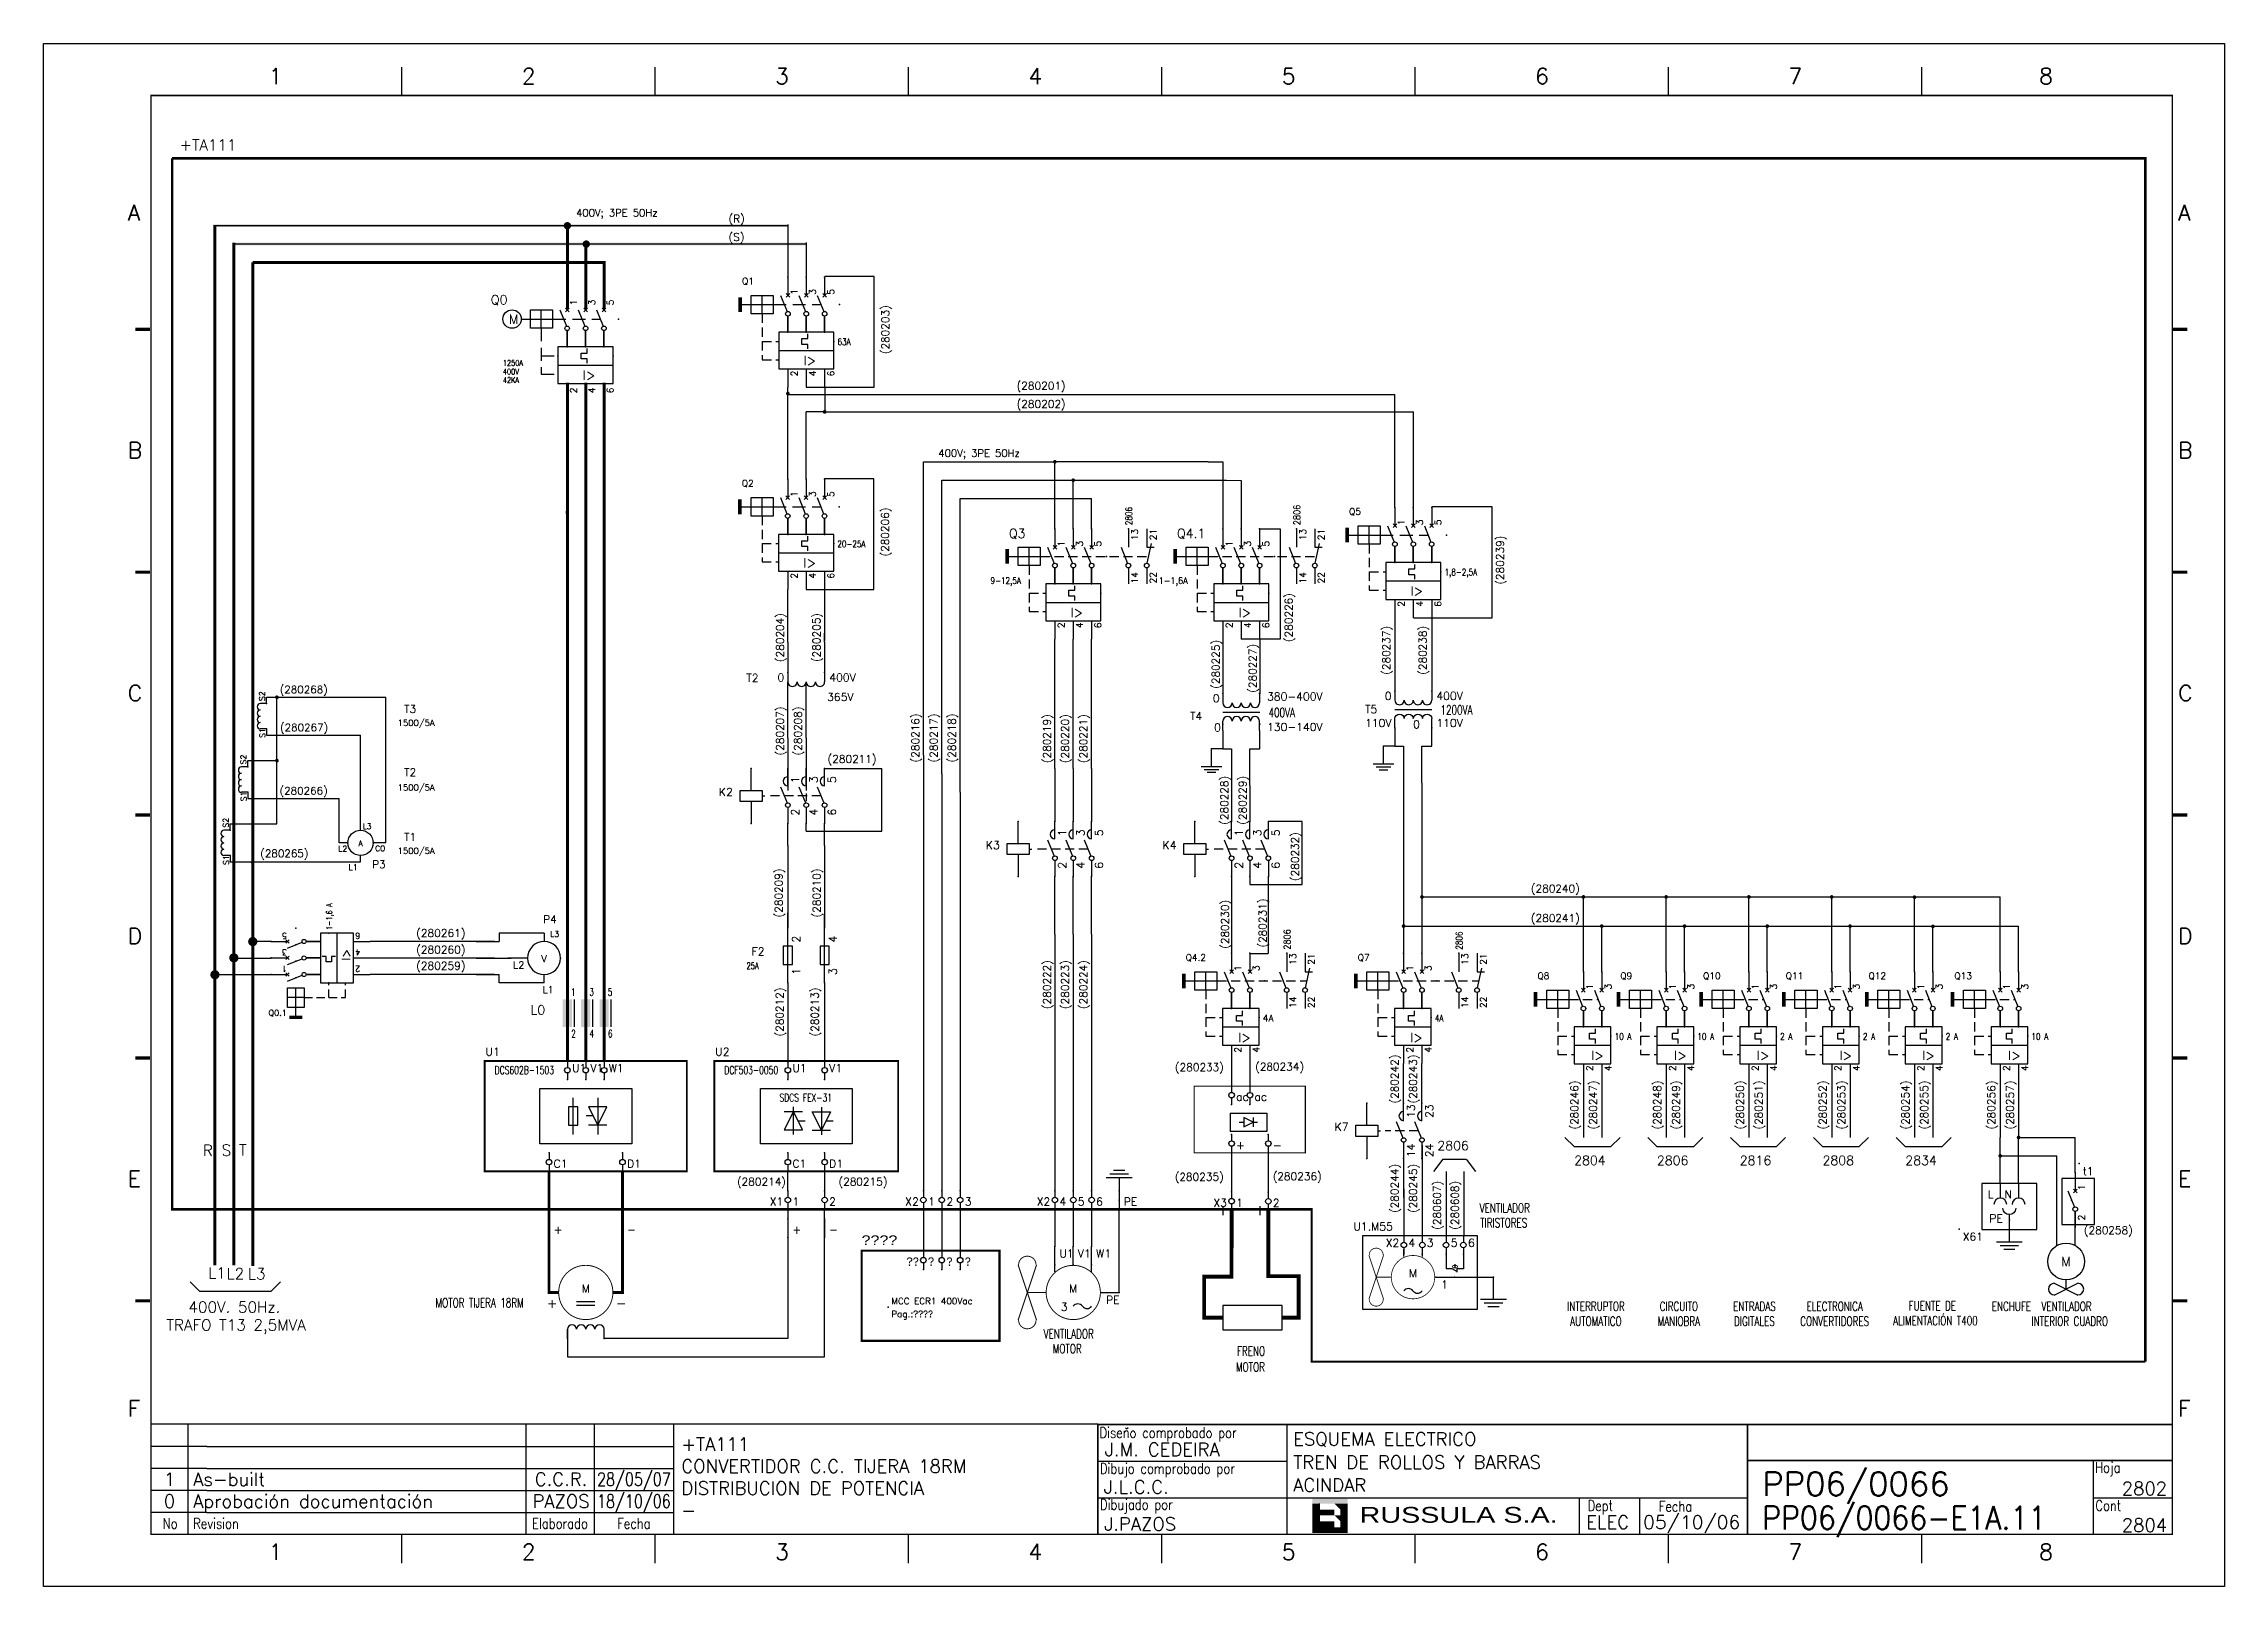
# Model space of a CAD drawing. Extents: x -4 to 416, y -4762 to 287.
# Drawn here: x -3.7 to 416.3, y -307.2 to -10.2 of the extents above; entities that cross this region are included whole.
import ezdxf
from ezdxf.enums import TextEntityAlignment as Align

# ---------------------------------------------------------------- set-up
doc = ezdxf.new("R2010")
doc.units = 0
doc.header["$LTSCALE"] = 10
doc.header["$MEASUREMENT"] = 0
doc.linetypes.add('DASHDOT', pattern=[1, 0.5, -0.25, 0, -0.25])
doc.linetypes.add('HIDDEN', pattern=[0.375, 0.25, -0.125])
doc.layers.get('0').update_dxf_attribs({"linetype": 'CONTINUOUS'})
for name, color, linetype in [('$MKLNK', 7, 'HIDDEN'), ('1', 7, 'CONTINUOUS'), ('10', 5, 'CONTINUOUS'), ('102', 7, 'CONTINUOUS'), ('2', 7, 'CONTINUOUS'), ('25', 3, 'CONTINUOUS'), ('35', 2, 'CONTINUOUS'), ('4', 7, 'HIDDEN'), ('8', 1, 'CONTINUOUS'), ('9', 6, 'CONTINUOUS'), ('DIBUJO', 7, 'CONTINUOUS'), ('NODE', 7, 'CONTINUOUS')]:
    doc.layers.add(name, color=color, linetype=linetype)
doc.styles.add('ABBSTYLE', font='ROMANS.SHX', dxfattribs={"width": 0.8})
doc.styles.add('HELV', font='HELVBLD.SHX', dxfattribs={"width": 1.2})
doc.styles.add('HELVETICA', font='HELV.SHX')
doc.styles.add('LABEL', font='SIMPLEX', dxfattribs={"width": 0.8, "height": 4})
doc.styles.add('ROMANS', font='romans')
doc.styles.get("Standard").update_dxf_attribs({"font": 'simplex'})

msp = doc.modelspace()

# ---------------------------------------------------------------- texts
at = {"layer": '102'}
msp.add_text('I>', height=1.783, dxfattribs=at).set_placement((101.38, -74.95), align=Align.CENTER)
at = {"layer": '2', "color": 6}
for s, height, p in [('+TA111', 2.123, (22.53, -30.79)), ('(R)', 1.486, (128.26, -44.67)), ('(S)', 1.486, (128.26, -48.21)), ('(280201)', 1.486, (183.73, -76.85)), ('(280202)', 1.486, (183.73, -80.35)), ('T3', 1.482, (65.78, -139.06)), ('365V', 1.529, (147.21, -136.79)), ('1500/5A', 1.186, (64.52, -141.59)), ('(280211)', 1.486, (147.31, -148.69)), ('T2', 1.482, (65.78, -151.24)), ('1500/5A', 1.186, (64.52, -154.04)), ('T1', 1.482, (65.78, -163.69)), ('1500/5A', 1.186, (64.52, -166.22)), ('(280240)', 1.486, (282.76, -173.64)), ('(280261)', 1.498, (68.08, -182.22)), ('(280241)', 1.486, (282.76, -179.33)), ('(280260)', 1.498, (68.08, -185.41)), ('(280259)', 1.498, (68.08, -188.52)), ('U1', 1.529, (81.43, -205.07)), ('U2', 1.529, (125.66, -205.07)), ('(280233)', 1.486, (214.21, -208.03)), ('(280234)', 1.486, (229.65, -207.93)), ('R', 2.14, (27, -224.38)), ('S', 2.14, (30.6, -224.33)), ('T', 2.14, (33.93, -224.32)), ('(280214)', 1.486, (129.87, -230.07)), ('(280215)', 1.486, (149.41, -230.07)), ('(280235)', 1.486, (214.17, -229.14)), ('(280236)', 1.486, (233.04, -229.04)), ('U1.M55', 1.529, (248.58, -238.72)), ('(280258)', 1.486, (389.26, -239.42)), ('L1', 2.14, (28.03, -247.96)), ('L2', 2.14, (31.56, -248.1)), ('L3', 2.14, (35.67, -248.15)), ('TRAFO T13 2,5MVA', 2.1401, (19.95, -257.99)), ('400V. 50Hz.', 2.1401, (24.22, -254.54))]:
    msp.add_text(s, height=height, dxfattribs=at).set_placement(p)
at = {"layer": '2', "color": 7}
for s, height, p in [('400V; 3PE 50Hz', 1.4154, (98.87, -43.52)), ('Q0', 1.803, (82.44, -60.44)), ('M', 1.8, (85.94, -64.16)), ('400V; 3PE 50Hz', 1.4154, (168.64, -89.79))]:
    msp.add_text(s, height=height, dxfattribs=at).set_placement(p)
at = {"layer": '2', "color": 6}
for s, height, p in [('(280203)', 1.486, (159.16, -70.03)), ('(280206)', 1.486, (159.13, -108.98)), ('(280239)', 1.486, (277.58, -114.39)), ('(280226)', 1.486, (236.86, -125.44)), ('(280204)', 1.486, (138.89, -129.3)), ('(280205)', 1.486, (145.92, -129.28)), ('(280225)', 1.486, (222.82, -134.45)), ('(280237)', 1.486, (255.64, -131.75)), ('(280238)', 1.486, (262.67, -131.75)), ('(280227)', 1.486, (229.9, -135.21)), ('S2', 1.097, (38.96, -136.81)), ('(280207)', 1.486, (138.89, -147.27)), ('(280208)', 1.486, (142.33, -147.27)), ('S1', 1.097, (39.01, -143.9)), ('(280216)', 1.486, (164.97, -148.61)), ('(280217)', 1.486, (168.47, -148.61)), ('(280218)', 1.486, (171.98, -148.61)), ('(280219)', 1.486, (190.3, -148.76)), ('(280220)', 1.486, (193.8, -148.76)), ('(280221)', 1.486, (197.3, -148.76)), ('S2', 1.097, (35.34, -149)), ('S1', 1.097, (35.4, -156.09)), ('(280228)', 1.486, (224.46, -160.62)), ('(280229)', 1.486, (227.97, -160.62)), ('S2', 1.097, (31.96, -161.18)), ('(280232)', 1.486, (238.08, -171.46)), ('S1', 1.097, (32.02, -168.36)), ('(280209)', 1.486, (138.65, -178.46)), ('(280210)', 1.486, (145.95, -178.46)), ('(280230)', 1.486, (224.58, -184.51)), ('(280231)', 1.486, (231.83, -184.26)), ('(280222)', 1.486, (190.3, -196.1)), ('(280223)', 1.486, (193.8, -196.1)), ('(280224)', 1.486, (197.3, -196.1)), ('(280212)', 1.486, (138.83, -201.38)), ('(280213)', 1.486, (145.6, -201.38)), ('(280242)', 1.486, (257.25, -214.29)), ('(280243)', 1.486, (260.8, -214.29)), ('(280246)', 1.486, (291.89, -219.3)), ('(280247)', 1.486, (295.49, -219.3)), ('(280248)', 1.486, (307.83, -219.3)), ('(280249)', 1.486, (311.43, -219.3)), ('(280250)', 1.486, (323.77, -219.3)), ('(280251)', 1.486, (327.37, -219.3)), ('(280252)', 1.486, (339.71, -219.3)), ('(280253)', 1.486, (343.31, -219.3)), ('(280254)', 1.486, (355.65, -219.3)), ('(280255)', 1.486, (359.25, -219.3)), ('(280256)', 1.486, (372.17, -219.3)), ('(280257)', 1.486, (375.77, -219.3)), ('(280244)', 1.486, (257.25, -235.35)), ('(280245)', 1.486, (260.8, -235.35)), ('(280607)', 1.486, (265.43, -238.58)), ('(280608)', 1.486, (268.86, -238.58))]:
    msp.add_text(s, height=height, rotation=90, dxfattribs=at).set_placement(p)
at = {"layer": '2', "color": 7, "style": 'ROMANS', "width": 0.7}
for s, height, p in [('1250A', 1.083, (84.77, -72.24)), ('400V', 1.083, (84.77, -73.94)), ('42KA', 1.083, (84.77, -75.55)), ('400VA', 1.769, (232.23, -139.89)), ('1200VA', 1.769, (265.36, -139.39)), ('25A', 1.274, (131.7, -188.41)), ('1', 1.42, (97.91, -193.53)), ('3', 1.42, (101.45, -193.53)), ('5', 1.42, (104.99, -193.53)), ('2', 1.42, (97.96, -201.54)), ('4', 1.42, (101.49, -201.54)), ('6', 1.42, (105.03, -201.54)), ('VENTILADOR', 1.769, (272.9, -235.27)), ('TIRISTORES', 1.769, (272.99, -238.13)), ('VENTILADOR', 1.769, (188.92, -259.51)), ('MOTOR', 1.769, (190.68, -262.37)), ('MOTOR', 1.769, (225.97, -265.89)), ('FRENO', 1.769, (226.16, -262.83))]:
    msp.add_text(s, height=height, dxfattribs=at).set_placement(p)
at = {"layer": '2', "color": 1}
for s, height, p in [('L2', 1.097, (53.07, -165.79)), ('L1', 1.123, (55.06, -169.35)), ('L3', 1.097, (93.86, -182.22))]:
    msp.add_text(s, height=height, dxfattribs=at).set_placement(p)
at = {"layer": '2', "color": 7, "style": 'ROMANS'}
for s, height, p in [('L0', 1.769, (90.12, -197.14)), ('2806', 1.769, (264.75, -223.27)), ('2804', 1.769, (291.1, -226.12)), ('2806', 1.769, (307.04, -226.12)), ('2816', 1.769, (322.99, -226.12)), ('2808', 1.769, (338.93, -226.12)), ('2834', 1.769, (354.87, -226.12)), ('+', 1.77, (93.29, -253.63)), ('-', 1.77, (106.57, -253.63))]:
    msp.add_text(s, height=height, dxfattribs=at).set_placement(p)
at = {"layer": '2', "color": 6, "style": 'ROMANS', "width": 0.7}
for s, p in [('DCS602B-1503', (83.2, -208.61)), ('DCF503-0050', (127.43, -208.61)), ('SDCS FEX-31', (138.04, -213.92))]:
    msp.add_text(s, height=1.5286, dxfattribs=at).set_placement(p)
at = {"layer": '2', "style": 'HELV', "width": 1.2}
msp.add_text('????', height=1.849, dxfattribs=at).set_placement((153.85, -241.52))
at = {"layer": '2'}
for s, p in [('M', (260.06, -247.71)), ('M', (194.63, -250.66)), ('3', (192.86, -254.2))]:
    msp.add_text(s, height=1.52, dxfattribs=at).set_placement(p, align=Align.CENTER)
at = {"layer": '2', "color": 7, "style": 'ROMANS'}
msp.add_text('M', height=1.77, dxfattribs=at).set_placement((385.84, -244.71), align=Align.MIDDLE)
at = {"layer": '2', "color": 7, "style": 'ROMANS', "width": 0.7}
for s, height, p in [('MOTOR TIJERA 18RM', 1.7693, (80.3, -253.52)), ('INTERRUPTOR', 1.7693, (295.29, -254.22)), ('AUTOMATICO', 1.769, (295.28, -257.08)), ('MANIOBRA', 1.769, (311.26, -257.08)), ('CIRCUITO', 1.769, (311.26, -254.22)), ('ENTRADAS', 1.769, (325.82, -254.22)), ('DIGITALES', 1.769, (325.81, -257.08)), ('CONVERTIDORES', 1.7693, (341.27, -257.08)), ('ELECTRONICA', 1.7693, (341.28, -254.22)), ('ALIMENTACIÓN T400', 1.7693, (360.67, -256.97)), ('FUENTE DE', 1.769, (360.08, -254.11)), ('ENCHUFE', 1.769, (375.31, -254.22)), ('INTERIOR CUADRO', 1.7693, (386.53, -257.08)), ('VENTILADOR', 1.769, (385.93, -254.22))]:
    msp.add_text(s, height=height, dxfattribs=at).set_placement(p, align=Align.CENTER)
at = {"layer": '25', "style": 'ABBSTYLE', "width": 0.8}
msp.add_text('0', height=0.95, rotation=270, dxfattribs=at).set_placement((267.68, -245.33))
at = {"layer": '8', "text_generation_flag": 4}
msp.add_attdef('0', text='a', height=1.52, dxfattribs=at).set_placement((261.38, -140.54), align=Align.RIGHT)
at = {"layer": 'DIBUJO', "color": 1, "style": 'ROMANS'}
for s, p in [('1', (99.01, -60.61)), ('3', (102.55, -60.61)), ('5', (106.08, -60.61)), ('2', (99.01, -77.54)), ('4', (102.55, -77.54)), ('6', (106.08, -77.54)), ('1', (389.45, -230.97)), ('2', (389.45, -236.79))]:
    msp.add_text(s, height=1.27, rotation=90, dxfattribs=at).set_placement(p)
at = {"layer": 'DIBUJO', "color": 6, "style": 'ROMANS'}
for tag, p in [('(280268)', (41.8, -135.31)), ('(280267)', (41.86, -142.62)), ('(280266)', (41.77, -154.81)), ('(280265)', (38.06, -166.87)), ('P3', (59.61, -168.97)), ('P4', (92.56, -179.56))]:
    msp.add_attdef(tag, p, '', height=1.46, dxfattribs=at)

# ---------------------------------------------------------------- blocks, each defined once
blk = doc.blocks.new('NOD', base_point=(237.5, 170))
at = {"layer": 'NODE'}
blk.add_point((237.5, 170), dxfattribs=at)
blk = doc.blocks.new('$071501S')
at = {"layer": '2'}
for p, q in [((0, -6), (0, 0)), ((-3, -6), (3, -6)), ((-3, -9), (-3, -6)), ((3, -9), (-3, -9)), ((0, -9), (0, -15)), ((3, -6), (3, -9))]:
    blk.add_line(p, q, dxfattribs=at)
at = {"layer": '2', "rotation": 90}
for p in [(0, 0), (0, -15)]:
    blk.add_blockref('NOD', p, dxfattribs=at)
at = {"layer": '8'}
for tag, p in [('1A', (1, -3.325)), ('2A', (1, -13.325))]:
    blk.add_attdef(tag, p, '', height=2.15, dxfattribs=at)
at = {"layer": '9'}
blk.add_attdef('ID', text='', height=2.15, dxfattribs=at).set_placement((-5, -7.5), align=Align.RIGHT)
blk = doc.blocks.new('$71302MS')
at = {"layer": '$MKLNK'}
blk.add_line((9, -7.5), (-5, -7.5), dxfattribs=at)
for p, q in [((0, -4.75), (0, 0)), ((5, -4.75), (5, 0)), ((10, -4.75), (10, 0)), ((0, -10.62), (0, -15)), ((5, -10.62), (5, -15)), ((10, -10.62), (10, -15))]:
    blk.add_line(p, q)
at = {"layer": '102'}
for p, q in [((-2, -5), (-0.23, -9.42)), ((3, -5), (4.77, -9.42)), ((8, -5), (9.77, -9.42))]:
    blk.add_line(p, q, dxfattribs=at)
for centre in [(0, -10), (5, -10), (10, -10)]:
    blk.add_circle(centre, 0.625, dxfattribs=at)
for centre in [(0, -3.5), (5, -3.5), (10, -3.5)]:
    blk.add_arc(centre, 1.25, 90, 270, dxfattribs=at)
at = {"layer": '2'}
for p in [(0, 0), (5, 0), (10, 0), (0, -15), (5, -15), (10, -15)]:
    blk.add_blockref('NOD', p, dxfattribs=at)
at = {"layer": '8', "flags": 8}
for tag, p in [('1A', (3.07, -4)), ('3A', (8.07, -4)), ('5A', (13.07, -4))]:
    blk.add_attdef(tag, p, '', height=2.15, rotation=90, dxfattribs=at)
for tag, p in [('2A', (3.07, -11)), ('4A', (8.07, -11)), ('6A', (13.07, -11))]:
    blk.add_attdef(tag, text='', height=2.15, rotation=90, dxfattribs=at).set_placement(p, align=Align.RIGHT)
at = {"layer": '9'}
blk.add_attdef('ID', text='', height=2.15, rotation=90, dxfattribs=at).set_placement((-7.25, -7.5), align=Align.CENTER)
blk = doc.blocks.new('ACAD1F02')
at = {"layer": '2'}
for p, q in [((360, 150), (365, 150)), ((360, 149.03), (365, 149.03))]:
    blk.add_line(p, q, dxfattribs=at)
blk.add_lwpolyline([(355.12, 152.5, 0.25, 0.25, 1), (369.88, 152.5, 0.25, 0.25, 1)], format="xyseb", close=True, dxfattribs=at)
blk.add_text('M', height=2.15, dxfattribs=at).set_placement((362.5, 152.5), align=Align.CENTER)
blk = doc.blocks.new('$060303')
at = {"layer": '2'}
for p, q in [((0, 0), (2.5, 0)), ((0, -10), (2.5, -10))]:
    blk.add_line(p, q, dxfattribs=at)
for centre in [(2.5, -1.25), (2.5, -3.75), (2.5, -6.25), (2.5, -8.75)]:
    blk.add_arc(centre, 1.25, 270, 90, dxfattribs=at)
for p in [(0, 0), (0, -10)]:
    blk.add_blockref('NOD', p, dxfattribs=at)
at = {"layer": '8'}
for tag, p in [('1A', (1.5, -3.325)), ('2A', (1.5, -13.325))]:
    blk.add_attdef(tag, text='', height=2.15, dxfattribs=at).set_placement(p, align=Align.RIGHT)
at = {"layer": '9'}
blk.add_attdef('ID', text='', height=2.15, dxfattribs=at).set_placement((0, 1.175), align=Align.CENTER)
blk = doc.blocks.new('$$PLD12C')
for p, q in [((0, 2.5), (0, 0.75)), ((0, -0.75), (0, -2.5))]:
    blk.add_line(p, q)
at = {"layer": '2'}
blk.add_circle((0, 0), 0.75, dxfattribs=at)
for p in [(0, 2.5), (0, -2.5)]:
    blk.add_blockref('NOD', p, dxfattribs=at)
at = {"layer": '8'}
blk.add_attdef('*A', (1.25, -1.5), '', height=2.15, dxfattribs=at)
at = {"layer": '9'}
blk.add_attdef('ID', text='', height=2.15, dxfattribs=at).set_placement((-1.25, -1.5), align=Align.RIGHT)
blk = doc.blocks.new('$$PLD12')
blk.add_line((0, 2.5), (0, -2.5))
at = {"layer": '2'}
for p in [(0, 2.5), (0, -2.5)]:
    blk.add_blockref('NOD', p, dxfattribs=at)
at = {"layer": '8'}
blk.add_attdef('*A', (1.25, -1.5), '', height=2.15, dxfattribs=at)
at = {"layer": '9'}
blk.add_attdef('ID', text='', height=2.15, dxfattribs=at).set_placement((-1.25, -1.5), align=Align.RIGHT)
blk = doc.blocks.new('$$PLU21C')
for p, q in [((0, 2.5), (0, 0.75)), ((0, -0.75), (0, -2.5))]:
    blk.add_line(p, q)
at = {"layer": '2'}
blk.add_circle((0, 0), 0.75, dxfattribs=at)
for p in [(0, 2.5), (0, -2.5)]:
    blk.add_blockref('NOD', p, dxfattribs=at)
at = {"layer": '8'}
blk.add_attdef('*A', (1.25, -0.5), '', height=2.15, dxfattribs=at)
at = {"layer": '9'}
blk.add_attdef('ID', text='', height=2.15, dxfattribs=at).set_placement((-1.25, -0.5), align=Align.RIGHT)
blk = doc.blocks.new('$$PLU21')
blk.add_line((0, -2.5), (0, 2.5))
at = {"layer": '2'}
for p in [(0, 2.5), (0, -2.5)]:
    blk.add_blockref('NOD', p, dxfattribs=at)
at = {"layer": '8'}
blk.add_attdef('*A', (1.25, -0.5), '', height=2.15, dxfattribs=at)
at = {"layer": '9'}
blk.add_attdef('ID', text='', height=2.15, dxfattribs=at).set_placement((-1.25, -0.5), align=Align.RIGHT)
blk = doc.blocks.new('$072101S')
at = {"layer": '2'}
for p, q in [((0, 0), (0, 15)), ((1.25, 10), (-1.25, 10)), ((-1.25, 10), (-1.25, 5)), ((1.25, 5), (1.25, 10)), ((-1.25, 5), (1.25, 5))]:
    blk.add_line(p, q, dxfattribs=at)
for p in [(0, 15), (0, 0)]:
    blk.add_blockref('NOD', p, dxfattribs=at)
at = {"layer": '8'}
blk.add_attdef('2A', (3.325, 11), '', height=2.15, rotation=90, dxfattribs=at)
blk.add_attdef('ID', text='', height=2.15, rotation=90, dxfattribs=at).set_placement((-2.25, 7.5), align=Align.CENTER)
blk.add_attdef('1A', text='', height=2.15, rotation=90, dxfattribs=at).set_placement((3.325, 4), align=Align.RIGHT)
blk = doc.blocks.new('$021501')
at = {"layer": '2'}
for p, q in [((0, -6), (0, 0)), ((-3.5, -6), (3.5, -6)), ((-2.5, -7), (2.5, -7)), ((-1.5, -8), (1.5, -8))]:
    blk.add_line(p, q, dxfattribs=at)
blk.add_blockref('NOD', (0, 0), dxfattribs=at)
blk = doc.blocks.new('KK')
for p, q in [((170.54, 197.03), (170.54, 201.39)), ((175.54, 197.03), (175.54, 201.39)), ((180.54, 197.03), (180.54, 201.41)), ((170.54, 187.03), (170.54, 182.03)), ((175.54, 187.03), (175.54, 182.03)), ((180.54, 187.03), (180.54, 182.03))]:
    blk.add_line(p, q)
for p in [(168.04, 194.53), (183.04, 194.53)]:
    blk.add_point(p)
at = {"layer": '102'}
for p, q in [((170.54, 212.03), (170.54, 207.03)), ((175.54, 212.03), (175.54, 207.03)), ((180.54, 212.03), (180.54, 207.03)), ((168.54, 207.03), (170.31, 202.61)), ((173.54, 207.03), (175.31, 202.61)), ((178.54, 207.03), (180.31, 202.61)), ((183.04, 197.03), (168.04, 197.03)), ((168.04, 197.03), (168.04, 192.03)), ((170.54, 201.4), (170.54, 197.03)), ((175.54, 201.4), (175.54, 197.03)), ((175.96, 195.31), (175.96, 196.53)), ((180.54, 201.4), (180.54, 197.03)), ((183.04, 192.03), (183.04, 197.03)), ((168.04, 192.03), (183.04, 192.03)), ((168.04, 192.03), (168.04, 187.03)), ((174.36, 195.31), (175.96, 195.31)), ((174.36, 193.71), (174.36, 195.31)), ((175.96, 193.71), (174.36, 193.71)), ((175.96, 192.53), (175.96, 193.71)), ((183.04, 187.03), (183.04, 192.03)), ((168.04, 187.03), (183.04, 187.03))]:
    blk.add_line(p, q, dxfattribs=at)
for centre in [(170.54, 202.03), (175.54, 202.03), (180.54, 202.03)]:
    blk.add_circle(centre, 0.625, dxfattribs=at)
for p in [(169.54, 204.53), (174.54, 204.53), (179.54, 204.53), (184.54, 204.53)]:
    blk.add_point(p, dxfattribs=at)
at = {"layer": '2', "linetype": 'HIDDEN'}
for p, q in [((163.54, 202.03), (163.54, 189.53)), ((163.54, 194.53), (168.04, 194.53)), ((163.54, 189.53), (168.04, 189.53))]:
    blk.add_line(p, q, dxfattribs=at)
at = {"layer": '2'}
blk.add_trace([(158.04, 206.53), (157.04, 206.53), (158.04, 202.53), (157.04, 202.53)], dxfattribs=at)
at = {"layer": 'DIBUJO'}
for p, q in [((158.04, 204.53), (166.54, 204.53)), ((160.54, 202.03), (160.54, 207.03)), ((160.54, 207.03), (166.54, 207.03)), ((166.54, 202.03), (160.54, 202.03)), ((163.54, 202.03), (163.54, 207.03)), ((166.54, 207.03), (166.54, 202.03)), ((171.04, 207.53), (170.04, 206.53)), ((170.04, 207.53), (171.04, 206.53)), ((175.04, 207.53), (176.04, 206.53)), ((176.04, 207.53), (175.04, 206.53)), ((180.04, 207.53), (181.04, 206.53)), ((181.04, 207.53), (180.04, 206.53))]:
    blk.add_line(p, q, dxfattribs=at)
at = {"layer": '2'}
for p in [(170.54, 212.03), (175.54, 212.03), (180.54, 212.03), (170.54, 197.03), (175.54, 197.03), (180.54, 197.03)]:
    blk.add_blockref('NOD', p, dxfattribs=at)
at = {"layer": '102'}
blk.add_text('I>', height=2.52, dxfattribs=at).set_placement((176.51, 188.04), align=Align.CENTER)
at = {"layer": 'DIBUJO', "color": 1, "style": 'ROMANS'}
for s, p in [('1', (173.15, 207.2)), ('3', (178.15, 207.2)), ('5', (183.15, 207.2)), ('2', (173.15, 185.01)), ('4', (178.15, 185.01)), ('6', (183.15, 185.01))]:
    blk.add_text(s, height=1.8, rotation=90, dxfattribs=at).set_placement(p)
at = {"layer": 'DIBUJO', "color": 6, "style": 'ROMANS'}
blk.add_attdef('REFERENCIA', (158.04, 210.03), '', height=1.8, dxfattribs=at)
at = {"layer": 'DIBUJO', "color": 6, "style": 'ROMANS', "width": 0.8}
blk.add_attdef('REGULACION', (184.04, 193.53), '', height=1.8, dxfattribs=at)
blk = doc.blocks.new('IATR1A1C')
for p, q in [((0, -7.5), (0, -3.14)), ((5, -7.5), (5, -3.14)), ((10, -7.5), (10, -3.12)), ((0, -17.5), (0, -22.5)), ((5, -17.5), (5, -22.5)), ((10, -17.5), (10, -22.5))]:
    blk.add_line(p, q)
for p in [(-2.5, -10), (12.5, -10)]:
    blk.add_point(p)
at = {"layer": '102'}
for p, q in [((0, 7.5), (0, 2.5)), ((5, 7.5), (5, 2.5)), ((10, 7.5), (10, 2.5)), ((20, 7.5), (20, 2.5)), ((25, 7.5), (25, 2.5)), ((-2, 2.5), (-0.23, -1.92)), ((3, 2.5), (4.77, -1.92)), ((8, 2.5), (9.77, -1.92)), ((18, 2.5), (19.77, -1.92)), ((25, 2.5), (27, 2.5)), ((25.13, -1.89), (26.25, 3.5)), ((0, -3.12), (0, -7.5)), ((5, -3.12), (5, -7.5)), ((10, -3.12), (10, -7.5)), ((20, -3.12), (20, -7.5)), ((25, -3.12), (25, -7.5)), ((12.5, -7.5), (-2.5, -7.5)), ((-2.5, -7.5), (-2.5, -12.5)), ((3.82, -9.22), (5.42, -9.22)), ((3.82, -10.82), (3.82, -9.22)), ((5.42, -10.82), (3.82, -10.82)), ((5.42, -9.22), (5.42, -8)), ((5.42, -12), (5.42, -10.82)), ((12.5, -12.5), (12.5, -7.5)), ((-2.5, -12.5), (12.5, -12.5)), ((-2.5, -12.5), (-2.5, -17.5)), ((-2.5, -17.5), (12.5, -17.5)), ((12.5, -17.5), (12.5, -12.5))]:
    blk.add_line(p, q, dxfattribs=at)
for centre in [(0, -2.5), (5, -2.5), (10, -2.5), (20, -2.5), (25, -2.5)]:
    blk.add_circle(centre, 0.625, dxfattribs=at)
for p in [(-1, 0), (4, 0), (9, 0), (14, 0), (19, 0)]:
    blk.add_point(p, dxfattribs=at)
at = {"layer": '2', "linetype": 'HIDDEN'}
for p, q in [((-3.86, 0), (25.46, 0)), ((-7, -2.5), (-7, -15)), ((-7, -10), (-2.5, -10)), ((-7, -15), (-2.5, -15))]:
    blk.add_line(p, q, dxfattribs=at)
at = {"layer": '2'}
blk.add_trace([(-12.5, 2), (-13.5, 2), (-12.5, -2), (-13.5, -2)], dxfattribs=at)
at = {"layer": 'DIBUJO'}
for p, q in [((-12.5, 0), (-4, 0)), ((-10, -2.5), (-10, 2.5)), ((-10, 2.5), (-4, 2.5)), ((-7, -2.5), (-7, 2.5)), ((-4, 2.5), (-4, -2.5)), ((0.5, 3), (-0.5, 2)), ((-0.5, 3), (0.5, 2)), ((4.5, 3), (5.5, 2)), ((5.5, 3), (4.5, 2)), ((9.5, 3), (10.5, 2)), ((10.5, 3), (9.5, 2)), ((-4, -2.5), (-10, -2.5))]:
    blk.add_line(p, q, dxfattribs=at)
at = {"layer": '2'}
for p in [(0, 7.5), (5, 7.5), (10, 7.5), (20, 7.5), (0, -7.5), (5, -7.5), (10, -7.5)]:
    blk.add_blockref('NOD', p, dxfattribs=at)
at = {"layer": '102'}
blk.add_text('I>', height=2.52, dxfattribs=at).set_placement((5.97, -16.49), align=Align.CENTER)
at = {"layer": 'DIBUJO', "color": 1, "style": 'ROMANS'}
for s, p in [('13', (22.61, 4.39)), ('21', (27.61, 4.39)), ('1', (2.61, 2.68)), ('3', (7.61, 2.68)), ('5', (12.61, 2.68)), ('14', (22.61, -7.37)), ('22', (27.61, -7.37)), ('2', (2.61, -19.52)), ('4', (7.61, -19.52)), ('6', (12.61, -19.52))]:
    blk.add_text(s, height=1.8, rotation=90, dxfattribs=at).set_placement(p)
at = {"layer": 'DIBUJO', "color": 6, "style": 'ROMANS', "width": 0.8}
for p in [(21, 8.5), (26, 8.5)]:
    blk.add_attdef('PAGCAUXABIERTO1', p, '', height=1.8, rotation=90, dxfattribs=at)
at = {"layer": 'DIBUJO', "color": 6, "style": 'ROMANS'}
blk.add_attdef('REFERENCIA', (-12.5, 5.5), '', height=1.8, dxfattribs=at)
at = {"layer": 'DIBUJO', "color": 6, "style": 'ROMANS', "width": 0.8}
blk.add_attdef('REGULACION', (13.5, -11), '', height=1.8, dxfattribs=at)
blk = doc.blocks.new('T2')
for p, q in [((152.83, 172.88), (152.83, 177.24)), ((157.83, 172.88), (157.83, 177.24)), ((152.83, 162.88), (152.83, 157.88)), ((157.83, 162.88), (157.83, 157.88))]:
    blk.add_line(p, q)
for p in [(150.33, 170.38), (160.33, 170.38)]:
    blk.add_point(p)
at = {"layer": '102'}
for p, q in [((152.83, 187.88), (152.83, 182.88)), ((157.83, 187.88), (157.83, 182.88)), ((167.83, 187.88), (167.83, 182.88)), ((172.83, 187.88), (172.83, 182.88)), ((150.83, 182.88), (152.6, 178.46)), ((155.83, 182.88), (157.6, 178.46)), ((165.83, 182.88), (167.6, 178.46)), ((172.83, 182.88), (174.83, 182.88)), ((172.96, 178.49), (174.08, 183.88)), ((160.33, 172.88), (150.33, 172.88)), ((150.33, 172.88), (150.33, 167.88)), ((152.83, 177.25), (152.83, 172.88)), ((155.78, 170.99), (155.78, 172.21)), ((157.83, 177.25), (157.83, 172.88)), ((160.33, 167.88), (160.33, 172.88)), ((167.83, 177.25), (167.83, 172.88)), ((172.83, 177.25), (172.83, 172.88)), ((150.33, 167.88), (160.33, 167.88)), ((150.33, 167.88), (150.33, 162.88)), ((154.18, 170.99), (155.78, 170.99)), ((154.18, 169.39), (154.18, 170.99)), ((155.78, 169.39), (154.18, 169.39)), ((155.78, 168.21), (155.78, 169.39)), ((160.33, 162.88), (160.33, 167.88)), ((150.33, 162.88), (160.33, 162.88))]:
    blk.add_line(p, q, dxfattribs=at)
for centre in [(152.83, 177.88), (157.83, 177.88), (167.83, 177.88), (172.83, 177.88)]:
    blk.add_circle(centre, 0.625, dxfattribs=at)
for p in [(151.83, 180.38), (156.83, 180.38), (161.83, 180.38), (161.83, 180.38), (166.83, 180.38)]:
    blk.add_point(p, dxfattribs=at)
at = {"layer": '2', "linetype": 'HIDDEN'}
for p, q in [((148.96, 180.38), (173.29, 180.38)), ((145.83, 177.88), (145.83, 165.38)), ((145.83, 170.38), (150.33, 170.38)), ((145.83, 165.38), (150.33, 165.38))]:
    blk.add_line(p, q, dxfattribs=at)
at = {"layer": '2'}
blk.add_trace([(140.33, 182.38), (139.33, 182.38), (140.33, 178.38), (139.33, 178.38)], dxfattribs=at)
at = {"layer": 'DIBUJO'}
for p, q in [((140.33, 180.38), (148.83, 180.38)), ((142.83, 177.88), (142.83, 182.88)), ((142.83, 182.88), (148.83, 182.88)), ((145.83, 177.88), (145.83, 182.88)), ((148.83, 182.88), (148.83, 177.88)), ((153.33, 183.38), (152.33, 182.38)), ((152.33, 183.38), (153.33, 182.38)), ((157.33, 183.38), (158.33, 182.38)), ((158.33, 183.38), (157.33, 182.38)), ((148.83, 177.88), (142.83, 177.88))]:
    blk.add_line(p, q, dxfattribs=at)
at = {"layer": '2'}
for p in [(152.83, 187.88), (157.83, 187.88), (167.83, 187.88), (152.83, 172.88), (157.83, 172.88)]:
    blk.add_blockref('NOD', p, dxfattribs=at)
at = {"layer": '102'}
blk.add_text('I>', height=2.52, dxfattribs=at).set_placement((156.33, 163.72), align=Align.CENTER)
at = {"layer": 'DIBUJO', "color": 1, "style": 'ROMANS'}
for s, p in [('3', (160.43, 183.05)), ('13', (170.43, 184.76)), ('21', (175.43, 184.76)), ('1', (155.43, 183.05)), ('14', (170.43, 173)), ('22', (175.43, 173)), ('2', (155.43, 160.86)), ('4', (160.43, 160.86))]:
    blk.add_text(s, height=1.8, rotation=90, dxfattribs=at).set_placement(p)
at = {"layer": 'DIBUJO', "color": 6, "style": 'ROMANS', "width": 0.8}
for p in [(168.83, 188.88), (173.83, 188.88)]:
    blk.add_attdef('PAGCAUXABIERTO1', p, '', height=1.8, rotation=90, dxfattribs=at)
at = {"layer": 'DIBUJO', "color": 6, "style": 'ROMANS'}
blk.add_attdef('REFERENCIA', (140.33, 185.88), '', height=1.8, dxfattribs=at)
at = {"layer": 'DIBUJO', "color": 6, "style": 'ROMANS', "width": 0.8}
blk.add_attdef('REGULACION', (161.33, 169.38), '', height=1.8, dxfattribs=at)
blk = doc.blocks.new('CC')
at = {"layer": '$MKLNK'}
blk.add_line((142.44, 173.8), (133.44, 173.8), dxfattribs=at)
for p, q in [((138.44, 176.55), (138.44, 181.3)), ((143.44, 176.55), (143.44, 181.3)), ((138.44, 170.67), (138.44, 166.3)), ((143.44, 170.67), (143.44, 166.3))]:
    blk.add_line(p, q)
at = {"layer": '102'}
for p, q in [((136.44, 176.3), (138.21, 171.88)), ((141.44, 176.3), (143.21, 171.88))]:
    blk.add_line(p, q, dxfattribs=at)
for centre in [(138.44, 171.3), (143.44, 171.3)]:
    blk.add_circle(centre, 0.625, dxfattribs=at)
for centre in [(138.44, 177.8), (143.44, 177.8)]:
    blk.add_arc(centre, 1.25, 90, 270, dxfattribs=at)
at = {"layer": '2'}
for p in [(138.44, 181.3), (143.44, 181.3), (138.44, 166.3), (143.44, 166.3)]:
    blk.add_blockref('NOD', p, dxfattribs=at)
at = {"layer": '8', "flags": 8}
for tag, p in [('1A', (141.52, 177.3)), ('3A', (146.52, 177.3))]:
    blk.add_attdef(tag, p, '', height=2.15, rotation=90, dxfattribs=at)
for tag, p in [('2A', (141.52, 170.3)), ('4A', (146.52, 170.3))]:
    blk.add_attdef(tag, text='', height=2.15, rotation=90, dxfattribs=at).set_placement(p, align=Align.RIGHT)
at = {"layer": '9'}
blk.add_attdef('ID', text='', height=2.15, rotation=90, dxfattribs=at).set_placement((131.19, 173.8), align=Align.CENTER)
blk = doc.blocks.new('T1')
for p, q in [((156.28, 167.9), (156.28, 172.26)), ((161.28, 167.9), (161.28, 172.26)), ((156.28, 157.9), (156.28, 152.9)), ((161.28, 157.9), (161.28, 152.9))]:
    blk.add_line(p, q)
for p in [(153.78, 165.4), (163.78, 165.4)]:
    blk.add_point(p)
at = {"layer": '102'}
for p, q in [((156.28, 182.9), (156.28, 177.9)), ((161.28, 182.9), (161.28, 177.9)), ((154.28, 177.9), (156.04, 173.48)), ((156.28, 172.28), (156.28, 167.9)), ((159.28, 177.9), (161.04, 173.48)), ((161.28, 172.28), (161.28, 167.9)), ((163.78, 167.9), (153.78, 167.9)), ((153.78, 167.9), (153.78, 162.9)), ((157.96, 166.18), (159.56, 166.18)), ((157.96, 164.58), (157.96, 166.18)), ((159.56, 166.18), (159.56, 167.4)), ((163.78, 162.9), (163.78, 167.9)), ((153.78, 162.9), (163.78, 162.9)), ((153.78, 162.9), (153.78, 157.9)), ((159.56, 164.58), (157.96, 164.58)), ((159.56, 163.4), (159.56, 164.58)), ((163.78, 157.9), (163.78, 162.9)), ((153.78, 157.9), (163.78, 157.9))]:
    blk.add_line(p, q, dxfattribs=at)
for centre in [(156.28, 172.9), (161.28, 172.9)]:
    blk.add_circle(centre, 0.625, dxfattribs=at)
for p in [(155.28, 175.4), (160.28, 175.4)]:
    blk.add_point(p, dxfattribs=at)
at = {"layer": '2', "linetype": 'HIDDEN'}
for p, q in [((149.28, 172.9), (149.28, 160.4)), ((152.41, 175.4), (160.28, 175.4)), ((149.28, 165.4), (153.78, 165.4)), ((149.28, 160.4), (153.78, 160.4))]:
    blk.add_line(p, q, dxfattribs=at)
at = {"layer": '2'}
blk.add_trace([(143.78, 177.4), (142.78, 177.4), (143.78, 173.4), (142.78, 173.4)], dxfattribs=at)
at = {"layer": 'DIBUJO'}
for p, q in [((156.78, 178.4), (155.78, 177.4)), ((155.78, 178.4), (156.78, 177.4)), ((160.78, 178.4), (161.78, 177.4)), ((161.78, 178.4), (160.78, 177.4)), ((143.78, 175.4), (152.28, 175.4)), ((146.28, 172.9), (146.28, 177.9)), ((146.28, 177.9), (152.28, 177.9)), ((152.28, 172.9), (146.28, 172.9)), ((149.28, 172.9), (149.28, 177.9)), ((152.28, 177.9), (152.28, 172.9))]:
    blk.add_line(p, q, dxfattribs=at)
at = {"layer": '2'}
for p in [(156.28, 182.9), (161.28, 182.9), (156.28, 167.9), (161.28, 167.9)]:
    blk.add_blockref('NOD', p, dxfattribs=at)
at = {"layer": '102'}
blk.add_text('I>', height=2.52, dxfattribs=at).set_placement((160.11, 158.91), align=Align.CENTER)
at = {"layer": 'DIBUJO', "color": 1, "style": 'ROMANS'}
for s, p in [('1', (158.88, 178.08)), ('3', (163.88, 178.08)), ('2', (158.88, 155.89)), ('4', (163.88, 155.89))]:
    blk.add_text(s, height=1.8, rotation=90, dxfattribs=at).set_placement(p)
at = {"layer": 'DIBUJO', "color": 6, "style": 'ROMANS'}
blk.add_attdef('REFERENCIA', (143.78, 180.9), '', height=1.8, dxfattribs=at)
at = {"layer": 'DIBUJO', "color": 6, "style": 'ROMANS', "width": 0.8}
blk.add_attdef('REGULACION', (164.78, 164.4), '', height=1.8, dxfattribs=at)
blk = doc.blocks.new('$PP313')
at = {"layer": '2'}
blk.add_blockref('NOD', (0, 0), dxfattribs=at)
at = {"layer": '8'}
blk.add_attdef('1A', (1, -3.325), '', height=2.15, dxfattribs=at)
at = {"layer": '9'}
blk.add_attdef('ID', (1, 1), '', height=2.15, dxfattribs=at)
blk = doc.blocks.new('$030301')
at = {"layer": '2'}
blk.add_line((0, 0), (4, 0), dxfattribs=at)
blk.add_arc((5.75, 0), 1.75, 90, 270, dxfattribs=at)
at = {"layer": '9'}
blk.add_blockref('NOD', (0, 0), dxfattribs=at)
at = {"layer": '8'}
blk.add_attdef('1A', text='', height=2.15, dxfattribs=at).set_placement((3, -3.325), align=Align.RIGHT)
at = {"layer": '9'}
blk.add_attdef('ID', text='', height=2.15, dxfattribs=at).set_placement((5, 2.5), align=Align.CENTER)
blk = doc.blocks.new('newcajec')
at = {"layer": '1'}
for p, q in [((179.4, 20.85), (0.13, 20.85)), ((7, 20.85), (7, 0)), ((71, 20.85), (71, 0)), ((84, 20.85), (84, 0.09)), ((99, 20.85), (99, 0)), ((215.2, 20.8), (215.2, 0)), ((10.6, 16.64), (0, 16.64)), ((10.6, 16.64), (99, 16.64)), ((184.64, 20.18), (184.81, 20.01)), ((184.81, 20.01), (185.18, 20.25)), ((10.6, 12.48), (0, 12.48)), ((10.6, 12.48), (99, 12.48)), ((179.4, 13.87), (215.2, 13.87)), ((368, 14.06), (368, 0)), ((10.6, 8.32), (0, 8.32)), ((10.6, 8.32), (99, 8.32)), ((10.6, 4.16), (0, 4.16)), ((10.6, 4.16), (99, 4.16)), ((179.4, 6.93), (267.63, 6.93)), ((267.63, 6.93), (302.5, 6.93)), ((270.63, 6.91), (270.63, 0)), ((282.07, 6.93), (282.07, 0)), ((368, 6.93), (383, 6.93))]:
    blk.add_line(p, q, dxfattribs=at)
for points in [[(47.5, 272.5, 0.3, 0.3, 0), (47.5, 277.91, 0.3, 0.3, 0)], [(95.5, 272.5, 0.3, 0.3, 0), (95.5, 277.91, 0.3, 0.3, 0)], [(143.5, 272.5, 0.3, 0.3, 0), (143.5, 277.91, 0.3, 0.3, 0)], [(191.5, 272.5, 0.3, 0.3, 0), (191.5, 277.91, 0.3, 0.3, 0)], [(239.5, 272.5, 0.3, 0.3, 0), (239.5, 277.91, 0.3, 0.3, 0)], [(287.5, 272.5, 0.3, 0.3, 0), (287.5, 277.91, 0.3, 0.3, 0)], [(335.5, 272.5, 0.3, 0.3, 0), (335.5, 277.91, 0.3, 0.3, 0)], [(-2.99, 228.23, 0.6, 0.6, 0), (-0.18, 228.23, 0.6, 0.6, 0)], [(383.01, 228.23, 0.6, 0.6, 0), (385.82, 228.23, 0.6, 0.6, 0)], [(-2.99, 182.23, 0.6, 0.6, 0), (-0.18, 182.23, 0.6, 0.6, 0)], [(383.01, 182.23, 0.6, 0.6, 0), (385.82, 182.23, 0.6, 0.6, 0)], [(-2.99, 136.23, 0.6, 0.6, 0), (-0.18, 136.23, 0.6, 0.6, 0)], [(383.01, 136.23, 0.6, 0.6, 0), (385.82, 136.23, 0.6, 0.6, 0)], [(-2.99, 90.23, 0.6, 0.6, 0), (-0.18, 90.23, 0.6, 0.6, 0)], [(383.01, 90.23, 0.6, 0.6, 0), (385.82, 90.23, 0.6, 0.6, 0)], [(-2.99, 44.23, 0.6, 0.6, 0), (-0.18, 44.23, 0.6, 0.6, 0)], [(383.01, 44.23, 0.6, 0.6, 0), (385.82, 44.23, 0.6, 0.6, 0)], [(383, 20.8, 0.3, 0.3, 0), (179.4, 20.8, 0.3, 0.3, 0), (179.4, 0, 0.3, 0.3, 0)], [(302.5, 20.8, 0.3, 0.3, 0), (302.5, 0, 0.3, 0.3, 0)], [(302.5, 14, 0.3, 0.3, 0), (383, 14, 0.3, 0.3, 0)], [(47.5, -5.5, 0.3, 0.3, 0), (47.5, -0.09, 0.3, 0.3, 0)], [(95.5, -5.5, 0.3, 0.3, 0), (95.5, -0.09, 0.3, 0.3, 0)], [(143.5, -5.5, 0.3, 0.3, 0), (143.5, -0.09, 0.3, 0.3, 0)], [(191.5, -5.5, 0.3, 0.3, 0), (191.5, -0.09, 0.3, 0.3, 0)], [(239.5, -5.5, 0.3, 0.3, 0), (239.5, -0.09, 0.3, 0.3, 0)], [(287.5, -5.5, 0.3, 0.3, 0), (287.5, -0.09, 0.3, 0.3, 0)], [(335.5, -5.5, 0.3, 0.3, 0), (335.5, -0.09, 0.3, 0.3, 0)]]:
    blk.add_lwpolyline(points, format="xyseb", dxfattribs=at)
at = {"layer": '1', "const_width": 0.3}
blk.add_lwpolyline([(0, 0), (0, 272.5), (383, 272.5), (383, 0)], close=True, dxfattribs=at)
at = {"layer": '2', "color": 14}
for p, q in [((221.42, 4.69), (221.42, 5.81)), ((221.42, 2.47), (221.42, 3.58))]:
    blk.add_line(p, q, dxfattribs=at)
for points in [[(220.05, 5.81), (220.05, 6.92), (226.74, 5.81), (226.74, 6.92)], [(221.42, 2.47), (220.05, 2.47), (221.42, 5.81), (220.05, 5.81)], [(221.42, 4.69), (224.25, 4.69), (221.42, 3.58), (224.25, 3.58)], [(224.25, 5.81), (225.37, 5.81), (225.37, 4.69)], [(225.37, 5.81), (226.74, 5.81), (225.37, 1.35), (226.74, 1.35)], [(224.25, 0.24), (224.25, 2.47), (220.05, 0.24), (220.05, 2.47)], [(224.25, 3.58), (225.37, 3.58), (225.37, 2.47)], [(226.74, 1.35), (226.74, 0.24), (224.25, 1.35), (224.25, 0.24)]]:
    blk.add_solid(points, dxfattribs=at)
at = {"layer": '1', "style": 'ROMANS'}
for s, p in [('1', (22.29, 274.68)), ('2', (70.29, 274.68)), ('3', (118.29, 274.68)), ('4', (166.29, 274.68)), ('5', (214.29, 274.68)), ('6', (262.29, 274.68)), ('7', (310.29, 274.68)), ('8', (357.79, 274.68)), ('A', (-4.37, 248.84)), ('A', (384.13, 248.84)), ('B', (-4.37, 203.84)), ('B', (384.13, 203.84)), ('C', (-4.37, 157.84)), ('C', (384.13, 157.84)), ('D', (-4.37, 111.84)), ('D', (384.13, 111.84)), ('E', (-4.37, 65.84)), ('E', (384.13, 65.84)), ('F', (-4.37, 22.34)), ('F', (384.13, 22.34)), ('1', (22.29, -4.82)), ('2', (70.29, -4.82)), ('3', (118.29, -4.82)), ('4', (166.29, -4.82)), ('5', (214.29, -4.82)), ('6', (262.29, -4.82)), ('7', (310.29, -4.82)), ('8', (357.79, -4.82))]:
    blk.add_text(s, height=3, dxfattribs=at).set_placement(p)
at = {"layer": '1', "style": 'LABEL', "width": 0.8}
for s, p in [('Diseno comprobado por', (179.73, 18.27)), ('Dibujo comprobado por', (179.81, 11.47)), ('Hoja', (368.38, 11.66)), ('Dibujado por', (179.83, 4.64)), ('Fecha', (285.71, 4.3)), ('Cont', (368.43, 4.46)), ('No', (2.23, 1.05)), ('Revision', (8, 1.05))]:
    blk.add_text(s, height=2, dxfattribs=at).set_placement(p)
for s, p in [('Dept', (274.61, 4.44)), ('Elaborado', (77.5, 1.05)), ('Fecha', (91.5, 1.05))]:
    blk.add_text(s, height=2, dxfattribs=at).set_placement(p, align=Align.CENTER)
at = {"layer": '10', "style": 'ROMANS'}
for tag, p in [('REV41', (3.5, 18.74)), ('REV43', (77.7, 18.74)), ('REV31', (3.5, 14.58)), ('REV33', (77.7, 14.58)), ('REV21', (3.5, 10.42)), ('REV23', (77.7, 10.42)), ('REV11', (3.5, 6.27)), ('REV13', (77.7, 6.27))]:
    blk.add_attdef(tag, text='', height=2.5, dxfattribs=at).set_placement(p, align=Align.MIDDLE)
for tag, p, height in [('REV42', (8, 17.49), 2.5), ('SHEETNAME1', (100.5, 15.83), 2.5), ('DESIGNCHECK', (180.74, 14.83), 2.5), ('DOCUMENTTYPE', (216.43, 16.8), 2.5), ('NOTA', (305.32, 15.8), 3), ('REV32', (8, 13.33), 2.5), ('SHEETNAME2', (100.5, 11.67), 2.5), ('OBJECT', (216.43, 12.4), 2.5), ('REV22', (8, 9.17), 2.5), ('SHEETNAME3', (100.5, 7.51), 2.5), ('DRAWINGCHECK', (180.53, 7.71), 2.5), ('CUSTOMER', (216.43, 8.08), 2.5), ('ORDER', (305.32, 7.3), 4.5), ('REV12', (8, 5.01), 2.5), ('SHEETNAME4', (100.5, 3.35), 2.5), ('DOCUMENT_ID', (305.32, 0.93), 4.4), ('USER', (180.63, 0.71), 2.5), ('DEPARTMENT', (271.93, 1.05), 2.5)]:
    blk.add_attdef(tag, p, '', height=height, dxfattribs=at)
for tag, width, p, p2 in [('REV44', 1.221199, (84.53, 17.49), (98.48, 17.49)), ('REV34', 1.221199, (84.53, 13.33), (98.48, 13.33)), ('REV24', 1.221199, (84.53, 9.17), (98.48, 9.17)), ('REV14', 1.221199, (84.53, 5.01), (98.48, 5.01)), ('CREATED2', 7.039915, (282.71, 1.05), (301.14, 1.05))]:
    blk.add_attdef(tag, text='', height=2.5, dxfattribs=dict(at, width=width)).set_placement(p, p2, align=Align.FIT)
for tag, p in [('SHEET', (382, 7.43)), ('NEXTSHEET', (382, 0.5))]:
    blk.add_attdef(tag, text='', height=2.5, dxfattribs=at).set_placement(p, align=Align.RIGHT)
at = {"layer": 'DIBUJO', "color": 14, "style": 'HELVETICA', "width": 1.3}
blk.add_text('RUSSULA S.A.', height=3, dxfattribs=at).set_placement((229, 2.19))
blk = doc.blocks.new('$080101')
at = {"layer": '2'}
blk.add_circle((5, 0), 5, dxfattribs=at)
for p in [(0, 0), (10, 0)]:
    blk.add_blockref('NOD', p, dxfattribs=at)
at = {"layer": '8'}
blk.add_attdef('1A', text='', height=2.15, dxfattribs=at).set_placement((-1, -3.325), align=Align.RIGHT)
blk.add_attdef('2A', (11, -3.325), '', height=2.15, dxfattribs=at)
at = {"layer": '9'}
for tag, p in [('ID', (5, 6.175)), ('FUNK', (5, -1.25))]:
    blk.add_attdef(tag, text='', height=2.15, dxfattribs=at).set_placement(p, align=Align.CENTER)
blk = doc.blocks.new('TRAFO')
at = {"layer": '2'}
for p, q in [((226.86, 189.08), (226.86, 186.58)), ((236.86, 189.08), (236.86, 186.58))]:
    blk.add_line(p, q, dxfattribs=at)
for centre in [(228.11, 186.58), (230.61, 186.58), (233.11, 186.58), (235.61, 186.58)]:
    blk.add_arc(centre, 1.25, 180, 0, dxfattribs=at)
at = {"layer": '2', "rotation": 270}
for p in [(226.86, 189.08), (236.86, 189.08)]:
    blk.add_blockref('NOD', p, dxfattribs=at)
at = {"layer": '8'}
for tag, p in [('2A', (225.98, 186.74)), ('380-400V', (253.99, 187.22))]:
    blk.add_attdef(tag, text='', height=2.15, dxfattribs=at).set_placement(p, align=Align.RIGHT)
at = {"layer": '9'}
blk.add_attdef('ID', text='', height=2.15, dxfattribs=at).set_placement((219.58, 181.92), align=Align.CENTER)
blk = doc.blocks.new('TRAFO1')
at = {"layer": '2'}
for p, q in [((0, 0), (0, 2.5)), ((10, 0), (10, 2.5))]:
    blk.add_line(p, q, dxfattribs=at)
for centre in [(1.25, 2.5), (3.75, 2.5), (6.25, 2.5), (8.75, 2.5)]:
    blk.add_arc(centre, 1.25, 0, 180, dxfattribs=at)
for p, rotation in [((0.01, 1.71), 90), ((10.01, 1.71), 270)]:
    blk.add_blockref('NOD', p, dxfattribs=dict(at, rotation=rotation))
at = {"layer": '8'}
for tag, p in [('2A', (-0.56, -0.27)), ('380-400V', (27.13, -0.16))]:
    blk.add_attdef(tag, text='', height=2.15, dxfattribs=at).set_placement(p, align=Align.RIGHT)

# ---------------------------------------------------------------- linework, layer by layer
for p, q in [((97.16, -68.58), (97.16, -65.49)), ((100.7, -68.58), (100.7, -65.49)), ((104.24, -68.58), (104.24, -65.48)), ((83.16, -183.08), (79.63, -183.08)), ((83.16, -186.27), (79.63, -186.27)), ((83.16, -189.45), (79.63, -189.45)), ((258.25, -214.23), (258.25, -206.6)), ((261.79, -214.23), (261.79, -206.6)), ((224.83, -216.12), (231.91, -216.12)), ((226.6, -217.89), (227.48, -217.89)), ((227.48, -217), (227.48, -218.77)), ((229.25, -217.89), (227.48, -217)), ((227.48, -218.77), (229.25, -217.89)), ((229.25, -217), (229.25, -218.77)), ((229.25, -217.89), (230.14, -217.89)), ((231.91, -219.65), (224.83, -219.65)), ((258.25, -222.32), (258.25, -228.51)), ((261.84, -222.32), (261.84, -228.51)), ((265.82, -224.99), (264.03, -227.39)), ((265.82, -224.99), (270.26, -224.99)), ((270.29, -224.99), (272.08, -227.39)), ((258.25, -228.51), (258.29, -228.61)), ((261.84, -228.51), (261.84, -228.61)), ((380.23, -229.66), (369.62, -229.66)), ((369.62, -229.66), (369.62, -238.51)), ((380.23, -238.51), (380.23, -229.66)), ((391.29, -228.71), (385.01, -228.71)), ((385.01, -228.71), (385.01, -237.56)), ((391.29, -237.56), (391.29, -228.71)), ((387.61, -238.17), (387.61, -235.09)), ((369.62, -238.51), (380.23, -238.51)), ((385.01, -237.56), (391.29, -237.56))]:
    msp.add_line(p, q)
at = {"const_width": 0.885}
for points in [[(36.16, -183.11, 1), (37.05, -183.11, 1)], [(28.88, -189.49, 1), (29.76, -189.49, 1)], [(32.52, -186.24, 1), (33.41, -186.24, 1)]]:
    msp.add_lwpolyline(points, format="xyb", close=True, dxfattribs=at)
for p in [(95.39, -70.35), (106.01, -70.35)]:
    msp.add_point(p)
at = {"layer": '102'}
for p, q in [((97.16, -57.97), (97.16, -61.5)), ((100.7, -57.97), (100.7, -61.5)), ((104.24, -57.97), (104.24, -61.5)), ((95.75, -61.5), (97, -64.63)), ((99.29, -61.5), (100.54, -64.63)), ((102.82, -61.5), (104.08, -64.63)), ((97.16, -65.49), (97.16, -68.58)), ((100.7, -65.49), (100.7, -68.58)), ((104.24, -65.49), (104.24, -68.58)), ((106.01, -68.58), (95.39, -68.58)), ((95.39, -68.58), (95.39, -72.12)), ((99.86, -70.93), (99.86, -69.8)), ((99.86, -69.8), (101, -69.8)), ((101, -70.93), (99.86, -70.93)), ((101, -69.8), (101, -68.94)), ((101, -71.77), (101, -70.93)), ((106.01, -72.12), (106.01, -68.58)), ((95.39, -72.12), (106.01, -72.12)), ((95.39, -72.12), (95.39, -75.66)), ((106.01, -75.66), (106.01, -72.12)), ((95.39, -75.66), (106.01, -75.66)), ((79.62, -183.08), (83.16, -183.08)), ((79.62, -186.27), (83.16, -186.27)), ((79.62, -189.45), (83.16, -189.45)), ((97.2, -194.22), (97.2, -190.68)), ((100.74, -194.22), (100.74, -190.68)), ((104.28, -194.22), (104.28, -190.68)), ((97.2, -199.53), (97.2, -203.07)), ((100.74, -199.53), (100.74, -203.07)), ((104.28, -199.53), (104.28, -203.07)), ((387.61, -227.56), (387.61, -231.1)), ((386.19, -231.1), (387.44, -234.22)), ((387.61, -235.08), (387.61, -238.17))]:
    msp.add_line(p, q, dxfattribs=at)
for centre in [(97.16, -65.04), (100.7, -65.04), (104.24, -65.04), (387.61, -234.63)]:
    msp.add_circle(centre, 0.442, dxfattribs=at)
for p in [(96.45, -63.27), (99.99, -63.27), (103.53, -63.27), (107.07, -63.27), (386.9, -232.87)]:
    msp.add_point(p, dxfattribs=at)
for points in [[(98.09, -194.22), (96.32, -194.22), (98.09, -199.53), (96.32, -199.53)], [(101.62, -194.22), (99.85, -194.22), (101.62, -199.53), (99.85, -199.53)], [(105.16, -194.22), (103.39, -194.22), (105.16, -199.53), (103.39, -199.53)]]:
    msp.add_solid(points, dxfattribs=at)
at = {"layer": '2', "color": 7}
for p, q in [((126.24, -45.32), (29.04, -45.32)), ((139.66, -45.32), (97.07, -45.32)), ((139.69, -55.16), (139.69, -45.04)), ((129.77, -48.83), (32.78, -48.83)), ((143.2, -48.83), (100.66, -48.83)), ((143.23, -55.16), (143.23, -48.55)), ((156.28, -55.08), (146.75, -55.08)), ((156.28, -76.4), (156.28, -55.08)), ((139.64, -94.11), (139.64, -77.77)), ((139.64, -77.77), (256.59, -77.77)), ((139.67, -77.6), (139.67, -76.4)), ((143.21, -76.4), (156.28, -76.4)), ((146.75, -76.4), (146.75, -81.13)), ((256.59, -99.53), (256.59, -77.77)), ((143.18, -94.11), (143.18, -81.13)), ((146.75, -81.13), (143.18, -81.13)), ((146.75, -81.13), (260.13, -81.13)), ((260.13, -99.53), (260.13, -81.13)), ((165.76, -90.75), (191.09, -90.75)), ((165.76, -147.25), (165.76, -90.75)), ((220.63, -90.75), (191.09, -90.75)), ((191.09, -103.65), (191.09, -90.75)), ((220.63, -90.75), (223.45, -90.75)), ((156.25, -94.03), (146.72, -94.03)), ((156.25, -115.34), (156.25, -94.03)), ((169.3, -94.29), (194.63, -94.29)), ((169.3, -150.79), (169.3, -94.29)), ((194.63, -94.29), (224.17, -94.29)), ((194.63, -103.65), (194.63, -94.29)), ((224.17, -94.29), (226.99, -94.32)), ((172.84, -97.83), (198.16, -97.83)), ((172.84, -154.33), (172.84, -97.83)), ((198.16, -103.65), (198.16, -97.83)), ((275.3, -99.44), (263.66, -99.44)), ((275.3, -120.76), (275.3, -99.44)), ((230.53, -103.65), (234.49, -103.65)), ((234.49, -103.65), (234.49, -124.88)), ((139.66, -125.47), (139.64, -115.34)), ((143.18, -115.34), (156.25, -115.34)), ((146.72, -115.34), (146.74, -125.21)), ((256.59, -120.76), (256.59, -128.59)), ((260.13, -120.76), (275.3, -120.76)), ((263.66, -120.76), (263.66, -128.59)), ((139.66, -125.47), (139.66, -123.7)), ((139.66, -125.47), (139.66, -131.33)), ((146.74, -125.47), (146.74, -123.7)), ((146.74, -125.47), (146.74, -131.33)), ((191.09, -138.51), (191.09, -124.88)), ((194.63, -138.51), (194.63, -124.88)), ((198.16, -138.51), (198.16, -124.88)), ((223.45, -124.88), (223.45, -135.38)), ((234.49, -124.88), (226.99, -124.88)), ((230.53, -124.88), (230.53, -135.38)), ((256.59, -128.59), (256.59, -134.87)), ((263.66, -128.59), (263.66, -134.87)), ((139.66, -143.96), (139.66, -133.1)), ((143.2, -143.96), (143.2, -133.1)), ((39.28, -136.07), (41.03, -136.07)), ((41.03, -136.07), (57.37, -136.07)), ((41.27, -160.45), (41.27, -136.07)), ((57.37, -136.07), (62.25, -136.07)), ((62.25, -143.39), (62.25, -136.07)), ((191.09, -149.76), (191.09, -138.51)), ((194.63, -149.76), (194.63, -138.51)), ((198.16, -149.76), (198.16, -138.51)), ((256.59, -138.41), (263.66, -138.41)), ((39.28, -142.17), (39.28, -143.39)), ((223.45, -138.91), (230.53, -138.91)), ((223.45, -142.45), (223.45, -145.99)), ((230.53, -145.99), (230.53, -142.45)), ((256.59, -141.95), (256.59, -145.49)), ((263.66, -145.49), (263.66, -141.95)), ((39.28, -143.39), (57.37, -143.39)), ((57.37, -161.75), (57.37, -143.39)), ((62.25, -164.11), (62.25, -143.39)), ((139.66, -143.96), (139.66, -154.01)), ((143.2, -143.96), (143.2, -154.01)), ((223.45, -145.99), (221.24, -145.99)), ((223.45, -145.99), (225.12, -145.99)), ((225.12, -145.99), (225.12, -153.06)), ((228.65, -153.06), (228.65, -145.99)), ((228.65, -145.99), (230.53, -145.99)), ((256.59, -145.49), (254.37, -145.49)), ((256.59, -145.49), (258.25, -145.49)), ((258.25, -145.49), (258.25, -152.56)), ((261.79, -152.56), (261.79, -145.49)), ((261.79, -145.49), (263.66, -145.49)), ((35.66, -148.26), (41.27, -148.26)), ((146.74, -149.76), (157.78, -149.76)), ((157.78, -161.86), (157.78, -149.76)), ((165.76, -147.25), (165.76, -231.09)), ((169.3, -150.79), (169.3, -231.09)), ((191.09, -149.76), (191.09, -159.99)), ((194.63, -149.76), (194.63, -159.99)), ((198.16, -149.76), (198.16, -159.99)), ((35.66, -154.36), (35.66, -155.58)), ((143.2, -154.57), (143.2, -156.05)), ((172.84, -154.33), (172.84, -231.09)), ((225.12, -153.06), (225.12, -159.99)), ((228.65, -153.06), (228.65, -159.99)), ((258.25, -152.56), (258.25, -155.12)), ((258.25, -155.12), (258.25, -180.13)), ((261.79, -152.56), (261.79, -155.12)), ((261.79, -155.12), (261.79, -174.51)), ((35.66, -155.58), (38.53, -155.58)), ((38.53, -155.58), (53.23, -155.58)), ((53.23, -164.11), (53.23, -155.58)), ((32.28, -160.45), (41.27, -160.45)), ((139.66, -164.62), (139.66, -160.38)), ((143.2, -161.86), (143.2, -160.38)), ((143.2, -161.86), (157.78, -161.86)), ((146.74, -164.62), (146.74, -160.38)), ((238.71, -159.99), (232.19, -159.99)), ((238.71, -172.09), (238.71, -159.99)), ((32.28, -166.55), (32.28, -167.77)), ((32.28, -167.77), (39.73, -167.77)), ((39.73, -167.77), (57.35, -167.77)), ((54.93, -164.11), (53.23, -164.11)), ((57.35, -167.77), (57.37, -167.77)), ((57.37, -167.77), (57.37, -166.56)), ((62.25, -164.11), (59.81, -164.11)), ((139.66, -164.62), (139.66, -180.45)), ((146.74, -164.62), (146.74, -180.45)), ((191.09, -181.66), (191.09, -170.61)), ((194.63, -181.66), (194.63, -170.61)), ((198.16, -181.66), (198.16, -170.61)), ((225.12, -170.61), (225.12, -182.6)), ((228.65, -170.61), (228.65, -172.09)), ((228.65, -172.09), (238.71, -172.09)), ((232.19, -170.61), (232.19, -185.37)), ((261.79, -174.51), (356.64, -174.51)), ((261.79, -174.51), (261.79, -180.13)), ((292.87, -188.92), (292.87, -174.51)), ((308.81, -188.92), (308.81, -174.51)), ((324.75, -188.92), (324.75, -174.51)), ((340.7, -188.92), (340.7, -174.51)), ((356.64, -188.92), (356.64, -174.51)), ((356.64, -174.51), (373.16, -174.51)), ((373.16, -188.92), (373.16, -174.51)), ((139.66, -180.45), (139.66, -177.59)), ((146.74, -180.45), (146.74, -177.89)), ((258.25, -180.13), (360.18, -180.13)), ((258.25, -180.13), (258.25, -185.37)), ((261.79, -180.13), (261.79, -185.37)), ((296.41, -188.92), (296.41, -180.13)), ((312.35, -188.92), (312.35, -180.13)), ((328.29, -188.92), (328.29, -180.13)), ((344.23, -188.92), (344.23, -180.13)), ((360.18, -188.92), (360.18, -180.13)), ((360.18, -180.13), (376.69, -180.13)), ((376.69, -188.92), (376.69, -180.13)), ((40.13, -183.09), (36.61, -183.08)), ((79.62, -183.08), (59.22, -183.09)), ((81.57, -183.08), (84.03, -183.08)), ((92.7, -181.49), (84.03, -181.49)), ((84.03, -181.49), (84.03, -183.08)), ((92.7, -181.49), (92.7, -183.08)), ((191.09, -181.66), (191.09, -231.09)), ((194.63, -181.66), (194.63, -231.09)), ((198.16, -181.66), (198.16, -231.09)), ((33.25, -186.27), (40.13, -186.27)), ((79.62, -186.27), (59.22, -186.27)), ((81.57, -186.27), (84.03, -186.27)), ((84.03, -186.27), (86.37, -186.27)), ((89.52, -186.27), (85.73, -186.27)), ((228.65, -185.37), (232.19, -185.37)), ((29.45, -189.45), (40.13, -189.45)), ((79.62, -189.45), (59.22, -189.45)), ((81.57, -189.45), (84.03, -189.45)), ((84.03, -191.04), (84.03, -189.45)), ((92.7, -191.04), (84.03, -191.04)), ((92.7, -191.04), (92.7, -189.45)), ((139.66, -191.07), (139.66, -202.48)), ((146.74, -191.07), (146.74, -202.48)), ((98.49, -194.27), (98.49, -199.53)), ((102.03, -194.27), (102.03, -199.53)), ((105.57, -194.27), (105.57, -199.53)), ((139.66, -202.48), (139.66, -206.22)), ((146.74, -202.48), (146.74, -206.14)), ((91.89, -222.02), (91.89, -211.41)), ((91.89, -211.41), (109.59, -211.41)), ((109.59, -211.41), (109.59, -222.02)), ((134.36, -222.02), (134.36, -211.41)), ((134.36, -211.41), (152.05, -211.41)), ((152.05, -211.41), (152.05, -222.02)), ((292.87, -210.15), (292.87, -220.82)), ((296.41, -210.15), (296.41, -220.82)), ((308.81, -210.15), (308.81, -220.82)), ((312.35, -210.15), (312.35, -220.82)), ((324.75, -210.15), (324.75, -220.82)), ((328.29, -210.15), (328.29, -220.82)), ((340.7, -210.15), (340.7, -220.82)), ((344.23, -210.15), (344.23, -220.82)), ((356.64, -210.15), (356.64, -220.82)), ((360.18, -210.15), (360.18, -220.82)), ((373.16, -210.15), (373.16, -220.82)), ((376.69, -210.15), (376.69, -220.82)), ((224.83, -216.12), (224.83, -219.65)), ((231.91, -216.12), (231.91, -219.65)), ((109.59, -222.02), (91.89, -222.02)), ((152.05, -222.02), (134.36, -222.02)), ((289.33, -220.82), (291.1, -222.58)), ((291.1, -222.58), (298.18, -222.58)), ((298.18, -222.58), (299.95, -220.82)), ((305.28, -220.82), (307.04, -222.58)), ((307.04, -222.58), (314.12, -222.58)), ((314.12, -222.58), (315.89, -220.82)), ((321.22, -220.82), (322.99, -222.58)), ((322.99, -222.58), (330.06, -222.58)), ((330.06, -222.58), (331.83, -220.82)), ((337.16, -220.82), (338.93, -222.58)), ((338.93, -222.58), (346, -222.58)), ((346, -222.58), (347.77, -220.82)), ((353.1, -220.82), (354.87, -222.58)), ((354.87, -222.58), (361.94, -222.58)), ((361.94, -222.58), (363.71, -220.82)), ((373.16, -229.66), (373.16, -220.82)), ((376.52, -220.82), (387.61, -220.82)), ((376.69, -229.66), (376.69, -220.82)), ((387.61, -227.58), (387.61, -220.82)), ((225.12, -223.76), (225.12, -226.77)), ((225.12, -226.77), (225.12, -231.31)), ((232.19, -223.76), (232.19, -228.05)), ((372.98, -224.35), (384.07, -224.35)), ((384.07, -241.66), (384.07, -224.35)), ((139.66, -231.09), (139.66, -227.19)), ((146.74, -227.23), (146.74, -231.23)), ((232.19, -228.05), (232.19, -231.35)), ((258.29, -232.38), (258.29, -228.61)), ((258.29, -230.71), (258.29, -239.75)), ((261.84, -228.61), (261.85, -231.68)), ((266.43, -227.39), (266.43, -239.75)), ((269.86, -227.39), (269.86, -239.75)), ((139.66, -234.63), (139.66, -259.51)), ((146.74, -263.04), (146.74, -234.63)), ((165.76, -234.63), (165.76, -242.67)), ((169.3, -234.63), (169.3, -242.67)), ((172.84, -234.63), (172.84, -242.67)), ((191.09, -234.63), (191.09, -241.81)), ((194.63, -234.63), (194.63, -241.81)), ((198.16, -234.63), (198.16, -241.81)), ((203.47, -250.66), (203.47, -234.63)), ((223.45, -234.02), (223.45, -235.75)), ((230.53, -234.06), (230.53, -235.75)), ((261.85, -231.68), (261.85, -239.75)), ((387.61, -241.66), (387.61, -237.32)), ((272.47, -239.75), (250.32, -239.75)), ((250.32, -239.75), (250.32, -253.9)), ((261.85, -243.28), (261.85, -243.75)), ((272.47, -253.9), (272.47, -239.75)), ((265.36, -247.71), (272.47, -247.71)), ((272.47, -247.71), (275.56, -247.71)), ((26.35, -250.38), (24.57, -248.6)), ((26.35, -250.38), (40.16, -250.38)), ((40.16, -250.38), (41.95, -248.6)), ((199.93, -250.66), (203.47, -250.66)), ((383.57, -248.88), (388.1, -251.15)), ((383.57, -251.15), (388.1, -248.88)), ((385.84, -250.01), (385.84, -248.25)), ((250.32, -253.9), (272.47, -253.9)), ((97.2, -257.74), (97.2, -263.04)), ((139.66, -259.51), (104.28, -259.51)), ((97.2, -263.04), (146.74, -263.04))]:
    msp.add_line(p, q, dxfattribs=at)
at = {"layer": '2', "color": 7, "linetype": 'HIDDEN'}
for p, q in [((136.84, -60.47), (146.04, -60.47)), ((136.81, -99.42), (146.01, -99.42)), ((253.76, -104.84), (262.96, -104.84))]:
    msp.add_line(p, q, dxfattribs=at)
at = {"layer": '2', "linetype": 'HIDDEN'}
for p, q in [((92.13, -65.04), (92.13, -73.89)), ((94.43, -63.27), (103.52, -63.27)), ((92.18, -70.35), (95.39, -70.35)), ((92.13, -73.89), (95.39, -73.89))]:
    msp.add_line(p, q, dxfattribs=at)
at = {"layer": '2'}
for p, q in [((223.45, -90.75), (223.45, -103.65)), ((226.99, -94.32), (226.99, -103.65)), ((39.28, -137.29), (39.28, -136.07)), ((39.28, -142.17), (39.28, -142.17)), ((35.66, -149.48), (35.66, -148.26)), ((35.66, -154.36), (35.66, -154.36)), ((134.71, -155.07), (135.24, -155.07)), ((32.28, -161.67), (32.28, -160.45)), ((32.28, -166.55), (32.28, -166.55)), ((186.13, -165.3), (186.66, -165.3)), ((220.16, -165.3), (220.69, -165.3)), ((225.12, -182.6), (225.12, -185.37)), ((225.12, -206.6), (225.12, -210.91)), ((228.65, -206.6), (228.65, -210.92)), ((98.33, -220.25), (98.33, -213.18)), ((103.04, -213.18), (103.04, -220.25)), ((97.44, -214.95), (97.44, -218.48)), ((99.21, -214.95), (97.44, -214.95)), ((99.21, -218.48), (99.21, -214.95)), ((102.1, -216.68), (100.79, -216.68)), ((101.27, -214.95), (103.04, -218.48)), ((104.81, -214.95), (101.27, -214.95)), ((103.04, -218.48), (104.81, -214.95)), ((138.97, -215.83), (142.51, -215.83)), ((140.74, -215.83), (138.97, -219.37)), ((140.74, -220.25), (140.74, -214.95)), ((142.51, -219.37), (140.74, -215.83)), ((141.68, -217.64), (142.99, -217.64)), ((144.36, -215.87), (147.9, -215.87)), ((146.13, -219.41), (144.36, -215.87)), ((146.13, -214.99), (146.13, -220.29)), ((147.9, -215.87), (146.13, -219.41)), ((147.07, -217.6), (148.38, -217.6)), ((97.44, -218.48), (99.21, -218.48)), ((104.81, -218.48), (101.27, -218.48)), ((138.97, -219.37), (142.51, -219.37)), ((144.36, -219.41), (147.9, -219.41)), ((253.29, -219.54), (253.83, -219.54)), ((191.09, -246.7), (191.09, -243.58)), ((194.63, -245.35), (194.63, -243.58)), ((198.16, -246.7), (198.16, -243.58)), ((258.29, -243.75), (258.29, -242.4)), ((234.88, -253.17), (223.45, -253.17)), ((223.45, -253.17), (223.45, -257.84)), ((234.88, -257.84), (234.88, -253.17)), ((223.45, -257.84), (234.88, -257.84))]:
    msp.add_line(p, q, dxfattribs=at)
at = {"layer": '2', "color": 3, "linetype": 'DASHDOT'}
for points in [[(401.1, -263.99, 0.354, 0.354, 0), (240.53, -263.99, 0.354, 0.354, 0), (240.53, -234.63, 0.495, 0.495, 0), (21.08, -234.63, 0.495, 0.495, 0), (21.08, -32.31, 0.495, 0.495, 0)], [(153.88, -242.59, 0.404, 0.404, 0), (180.43, -242.59, 0.404, 0.404, 0), (180.43, -259.96, 0.404, 0.404, 0), (153.88, -259.96, 0.404, 0.404, 0), (153.88, -242.59, 0.404, 0.404, 0)]]:
    msp.add_lwpolyline(points, format="xyseb", dxfattribs=at)
at = {"layer": '2', "color": 3, "linetype": 'DASHDOT', "const_width": 0.495}
msp.add_lwpolyline([(21.08, -32.31), (401.1, -32.31), (401.1, -263.99)], dxfattribs=at)
at = {"layer": '2', "const_width": 0.566}
for points in [[(29.32, -245.44), (29.32, -45.32)], [(32.96, -245.44), (32.96, -48.58)], [(104.6, -52.35), (36.61, -52.37)], [(36.61, -245.58), (36.61, -52.37)]]:
    msp.add_lwpolyline(points, dxfattribs=at)
at = {"layer": '2', "color": 7}
for points, const_width in [([(96.85, -45.29, 1), (97.55, -45.29, 1)], 0.708), ([(100.48, -48.83, 1), (101.19, -48.83, 1)], 0.708), ([(139.49, -77.6, 1), (139.85, -77.6, 1)], 0.354), ([(146.57, -81.13, 1), (146.93, -81.13, 1)], 0.354), ([(41.09, -136.07, 1), (41.44, -136.07, 1)], 0.354), ([(41.09, -148.26, 1), (41.44, -148.26, 1)], 0.354), ([(292.7, -174.51, 1), (293.05, -174.51, 1)], 0.354), ([(308.64, -174.51, 1), (308.99, -174.51, 1)], 0.354), ([(324.58, -174.51, 1), (324.93, -174.51, 1)], 0.354), ([(340.52, -174.51, 1), (340.87, -174.51, 1)], 0.354), ([(356.47, -174.56, 1), (356.83, -174.56, 1)], 0.354), ([(296.23, -180.13, 1), (296.59, -180.13, 1)], 0.354), ([(312.18, -180.13, 1), (312.53, -180.13, 1)], 0.354), ([(328.12, -180.13, 1), (328.47, -180.13, 1)], 0.354), ([(344.06, -180.13, 1), (344.41, -180.13, 1)], 0.354), ([(360.01, -180.18, 1), (360.36, -180.18, 1)], 0.354)]:
    msp.add_lwpolyline(points, format="xyb", close=True, dxfattribs=dict(at, const_width=const_width))
for points in [[(97.2, -45.29, 0.566, 0.566, 0), (97.2, -56.53, 0.566, 0.566, 0)], [(100.74, -48.83, 0.566, 0.566, 0), (100.74, -56.52, 0.566, 0.566, 0)], [(104.28, -52.37, 0.566, 0.566, 0), (104.28, -56.53, 0.566, 0.566, 0)], [(97.2, -55.2, 0.566, 0.566, 0), (97.2, -61.27, 0.566, 0.566, 0)], [(100.74, -55.2, 0.566, 0.566, 0), (100.74, -61.27, 0.566, 0.566, 0)], [(104.28, -55.2, 0.566, 0.566, 0), (104.28, -61.27, 0.566, 0.566, 0)], [(97.2, -75.53, 0.566, 0.566, 0), (97.2, -181.45, 0.566, 0.566, 0)], [(100.74, -75.53, 0.566, 0.566, 0), (100.74, -181.45, 0.566, 0.566, 0)], [(104.28, -75.53, 0.566, 0.566, 0), (104.28, -181.45, 0.566, 0.566, 0)], [(97.2, -181.45, 0.566, 0.566, 0), (97.2, -206.1, 0.566, 0.566, 0)], [(100.74, -181.45, 0.566, 0.566, 0), (100.74, -206.1, 0.566, 0.566, 0)], [(104.28, -181.45, 0.566, 0.566, 0), (104.28, -206.1, 0.566, 0.566, 0)], [(81.28, -227.33, 0.354, 0.354, 0), (120.2, -227.33, 0.354, 0.354, 0), (120.2, -206.1, 0.354, 0.354, 0), (81.28, -206.1, 0.354, 0.354, 0), (81.28, -227.33, 0.354, 0.354, 0)], [(125.51, -227.33, 0.354, 0.354, 0), (160.89, -227.33, 0.354, 0.354, 0), (160.89, -206.1, 0.354, 0.354, 0), (125.51, -206.1, 0.354, 0.354, 0), (125.51, -227.33, 0.354, 0.354, 0)], [(217.92, -223.76, 0.214, 0.214, 0), (239.32, -223.76, 0.214, 0.214, 0), (239.32, -210.92, 0.214, 0.214, 0), (217.92, -210.92, 0.214, 0.214, 0), (217.92, -223.76, 0.214, 0.214, 0)], [(95.43, -250.66, 0.566, 0.566, 0), (93.66, -250.66, 0.566, 0.566, 0), (93.66, -227.55, 0.566, 0.566, 0)], [(106.05, -250.66, 0.566, 0.566, 0), (107.82, -250.66, 0.566, 0.566, 0), (107.82, -227.55, 0.566, 0.566, 0)]]:
    msp.add_lwpolyline(points, format="xyseb", dxfattribs=at)
for points in [[(190.91, -90.75, 0.354, 0.354, 1), (191.26, -90.75, 0.354, 0.354, 1)], [(194.45, -94.29, 0.354, 0.354, 1), (194.8, -94.29, 0.354, 0.354, 1)], [(261.61, -174.51, 0.354, 0.354, 1), (261.96, -174.51, 0.354, 0.354, 1)], [(258.07, -180.13, 0.354, 0.354, 1), (258.43, -180.13, 0.354, 0.354, 1)], [(376.52, -220.82, 0.354, 0.354, 1), (376.87, -220.82, 0.354, 0.354, 1)], [(372.98, -224.35, 0.354, 0.354, 1), (373.33, -224.35, 0.354, 0.354, 1)]]:
    msp.add_lwpolyline(points, format="xyseb", close=True, dxfattribs=at)
at = {"layer": '2', "color": 7, "const_width": 0.747}
for points in [[(220.18, -247.6), (225.11, -247.6), (225.12, -234.67)], [(238.04, -247.51), (232.18, -247.51), (232.18, -234.66)], [(223.45, -255.51), (219.83, -255.51), (219.83, -247.21)], [(234.88, -255.51), (238.04, -255.51), (238.04, -247.18)]]:
    msp.add_lwpolyline(points, dxfattribs=at)
at = {"layer": '2'}
for points in [[(184.1, -245.35, 0.177, 0.177, -0.414214), (185.78, -243.67, 0.177, 0.177, -0.414214), (187.46, -245.35, 0.177, 0.177, -1)], [(251.56, -243.46, 0.17, 0.17, 0), (254.39, -251.95, 0.17, 0.17, 0)], [(254.39, -243.46, 0.17, 0.17, 0), (251.56, -251.95, 0.17, 0.17, 0)], [(251.63, -243.46, 0.142, 0.142, -0.414214), (252.98, -242.12, 0.142, 0.142, -0.414214), (254.32, -243.46, 0.142, 0.142, 0)], [(184.01, -245.35, 0.212, 0.212, 0), (187.55, -255.97, 0.212, 0.212, 0)], [(187.55, -245.35, 0.212, 0.212, 0), (184.01, -255.97, 0.212, 0.212, 0)], [(251.63, -251.95, 0.142, 0.142, 0.414214), (252.98, -253.3, 0.142, 0.142, 0.414214), (254.32, -251.95, 0.142, 0.142, 0)], [(184.1, -255.97, 0.177, 0.177, 0.414214), (185.78, -257.65, 0.177, 0.177, 0.414214), (187.46, -255.97, 0.177, 0.177, 1)]]:
    msp.add_lwpolyline(points, format="xyseb", dxfattribs=at)
for points in [[(255.88, -247.71, 0.142, 0.142, 1), (264.23, -247.71, 0.142, 0.142, 1)], [(189.41, -250.66, 0.177, 0.177, 1), (199.85, -250.66, 0.177, 0.177, 1)]]:
    msp.add_lwpolyline(points, format="xyseb", close=True, dxfattribs=at)
at = {"layer": '2', "linetype": 'HIDDEN'}
for points in [[(252.98, -247.71, 0.17, 0.17, 0), (255.81, -247.71, 0.17, 0.17, 0)], [(185.78, -250.66, 0.212, 0.212, 0), (189.32, -250.66, 0.212, 0.212, 0)]]:
    msp.add_lwpolyline(points, format="xyseb", dxfattribs=at)
at = {"layer": '2', "color": 7}
for centre, radius in [((86.55, -63.27), 1.77), ((385.84, -244.71), 3.54)]:
    msp.add_circle(centre, radius, dxfattribs=at)
at = {"layer": '2'}
for centre, start, end in [((259.17, -251.02), 36.8699, 143.1301), ((260.94, -249.7), 216.8699, 323.1301), ((195.51, -253.98), 36.8699, 143.1301), ((197.28, -252.65), 216.8699, 323.1301)]:
    msp.add_arc(centre, 1.11, start, end, dxfattribs=at)
at = {"layer": '2', "color": 7}
for centre, start, end in [((383.57, -250.01), 90, 270), ((388.1, -250.01), 270, 90)]:
    msp.add_arc(centre, 1.13, start, end, dxfattribs=at)
at = {"layer": '2'}
for points in [[(29.04, -45.04), (29.04, -45.54), (139.69, -45.04), (139.69, -45.54)], [(96.92, -45.04), (96.92, -45.54), (139.7, -45.04), (139.7, -45.54)], [(32.78, -48.58), (32.78, -49.08), (143.23, -48.58), (143.23, -49.08)], [(100.44, -48.58), (100.44, -49.08), (100.84, -48.58), (100.84, -49.08)], [(100.47, -48.58), (100.47, -49.08), (143.19, -48.58), (143.19, -49.08)], [(96.89, -100.22), (96.89, -100.72), (97.33, -100.22), (97.33, -100.72)]]:
    msp.add_trace(points, dxfattribs=at)
at = {"layer": '25'}
msp.add_line((268.09, -245.2), (268.09, -245.89), dxfattribs=at)
at = {"layer": '35', "color": 7}
for p, q in [((266.43, -243.28), (266.43, -246.09)), ((269.76, -243.28), (269.76, -246.09)), ((267.57, -246.09), (266.43, -246.09)), ((268.65, -246.7), (267.57, -246.09)), ((269.76, -246.09), (268.52, -246.09)), ((268.52, -246.09), (268.52, -246.72))]:
    msp.add_line(p, q, dxfattribs=at)
at = {"layer": 'DIBUJO'}
for p, q in [((90.09, -61.5), (94.33, -61.5)), ((90.09, -65.04), (90.09, -61.5)), ((92.13, -65.04), (92.13, -61.5)), ((94.33, -61.5), (94.33, -65.04)), ((96.81, -61.15), (97.52, -61.86)), ((97.52, -61.15), (96.81, -61.86)), ((101.05, -61.15), (100.35, -61.86)), ((100.35, -61.15), (101.05, -61.86)), ((104.59, -61.15), (103.89, -61.86)), ((103.89, -61.15), (104.59, -61.86)), ((88.32, -63.27), (94.33, -63.27)), ((94.33, -65.04), (90.09, -65.04)), ((387.25, -230.74), (387.96, -231.45)), ((387.96, -230.74), (387.25, -231.45))]:
    msp.add_line(p, q, dxfattribs=at)
msp.add_lwpolyline([(-3.68, -10.24), (416.32, -10.24), (416.32, -307.24), (-3.68, -307.24), (-3.68, -10.24)], dxfattribs=at)

# ---------------------------------------------------------------- block references
ref = msp.add_blockref('T2', (116.96, -318.33), dxfattribs=dict(xscale=0.7077029702969915, yscale=0.7077029702969915, zscale=0.7077029702969915))
ref.add_attrib('REFERENCIA', 'Q4.2', (216.27, -186.79), dxfattribs={"layer": 'DIBUJO', "color": 6, "height": 1.274, "style": 'ROMANS'})
ref.add_attrib('REGULACION', '4A', (231.13, -198.47), dxfattribs={"layer": 'DIBUJO', "color": 6, "height": 1.274, "style": 'ROMANS'})
ref.add_attrib('PAGCAUXABIERTO1', '2806', (236.44, -184.67), dxfattribs={"layer": 'DIBUJO', "color": 6, "height": 1.274, "rotation": 90, "style": 'ROMANS', "width": 0.9})
ref = msp.add_blockref('T2', (150.09, -318.33), dxfattribs=dict(xscale=0.7077029702969915, yscale=0.7077029702969915, zscale=0.7077029702969915))
ref.add_attrib('REFERENCIA', 'Q7', (249.4, -186.79), dxfattribs={"layer": 'DIBUJO', "color": 6, "height": 1.274, "style": 'ROMANS'})
ref.add_attrib('REGULACION', '4A', (264.26, -198.47), dxfattribs={"layer": 'DIBUJO', "color": 6, "height": 1.274, "style": 'ROMANS', "width": 0.8})
ref.add_attrib('PAGCAUXABIERTO1', '2806', (269.57, -184.67), dxfattribs={"layer": 'DIBUJO', "color": 6, "height": 1.274, "rotation": 90, "style": 'ROMANS', "width": 0.8})
at = {"xscale": 0.7077029702969915, "yscale": 0.7077029702969915, "zscale": 0.7077029702969915}
for name, p, values in [('T1', (182.28, -318.36), {'REFERENCIA': 'Q8', 'REGULACION': '10 A'}), ('T1', (198.22, -318.36), {'REFERENCIA': 'Q9', 'REGULACION': '10 A'}), ('T1', (214.16, -318.36), {'REFERENCIA': 'Q10', 'REGULACION': '2 A'}), ('T1', (230.1, -318.36), {'REFERENCIA': 'Q11', 'REGULACION': '2 A'}), ('T1', (246.04, -318.36), {'REFERENCIA': 'Q12', 'REGULACION': '2 A'}), ('T1', (262.56, -318.36), {'REFERENCIA': 'Q13', 'REGULACION': '10 A'}), ('CC', (160.27, -342.53), {'1A': '13', '2A': '14', '3A': '23', '4A': '24'})]:
    msp.add_blockref(name, p, dxfattribs=at).add_auto_attribs(values)
ref = msp.add_blockref('$PP313', (388.34, -225.84), dxfattribs=dict(xscale=-0.7077029702969915, yscale=0.7077029702969915, zscale=0.7077029702969915, rotation=180))
ref.add_attrib('ID', 't1', (389.04, -228.06), dxfattribs={"layer": '9', "height": 1.522, "style": 'ROMANS'})
ref = msp.add_blockref('$030301', (373.16, -229.66), dxfattribs=dict(xscale=0.7077029702969915, yscale=0.7077029702969915, zscale=0.7077029702969915, rotation=270))
ref.add_attrib('1A', 'L', dxfattribs={"layer": '8', "height": 1.52}).set_placement((371.88, -232.52), align=Align.RIGHT)
ref = msp.add_blockref('$030301', (376.69, -229.66), dxfattribs=dict(xscale=0.7077029702969915, yscale=0.7077029702969915, zscale=0.7077029702969915, rotation=270))
ref.add_attrib('1A', 'N', dxfattribs={"layer": '8', "height": 1.52}).set_placement((375.42, -232.52), align=Align.RIGHT)
ref = msp.add_blockref('$030301', (374.92, -238.51), dxfattribs=dict(xscale=-0.7077029702969915, yscale=0.7077029702969915, zscale=0.7077029702969915, rotation=270))
ref.add_attrib('1A', 'PE', dxfattribs={"layer": '8', "height": 1.522}).set_placement((373.65, -237.18), align=Align.RIGHT)
at = {"xscale": -0.7077029702969915, "yscale": 0.7077029702969915, "zscale": 0.7077029702969915, "rotation": 270}
msp.add_blockref('$030301', (374.92, -238.51), dxfattribs=at)
ref = msp.add_blockref('$PP313', (365.22, -238.44), dxfattribs=dict(xscale=-0.7077029702969915, yscale=0.7077029702969915, zscale=0.7077029702969915, rotation=180))
ref.add_attrib('ID', 'X61', (365.93, -240.67), dxfattribs={"layer": '9', "height": 1.522, "style": 'ROMANS'})
at = {"xscale": -0.7077029702969915, "yscale": 0.7077029702969915, "zscale": 0.7077029702969915}
msp.add_blockref('$021501', (374.92, -236.74), dxfattribs=at)
at = {"layer": '2', "color": 7}
ref = msp.add_blockref('newcajec', (17, -297.22), dxfattribs=dict(at, xscale=1.016442892079945, yscale=1.016442892079945, zscale=1.016442892079945))
ref.add_attrib('REV24', '28/05/07', dxfattribs={"layer": '10', "height": 2.541, "style": 'ROMANS', "width": 0.728168}).set_placement((102.91, -287.89), (117.1, -287.89), align=Align.FIT)
ref.add_attrib('SHEETNAME3', 'DISTRIBUCION DE POTENCIA', (119.15, -289.59), dxfattribs={"layer": '10', "height": 2.5411, "style": 'ROMANS'})
ref.add_attrib('SHEETNAME2', 'CONVERTIDOR C.C. TIJERA 18RM', (119.15, -285.36), dxfattribs={"layer": '10', "height": 2.5411, "style": 'ROMANS'})
ref.add_attrib('SHEETNAME1', '+TA111', (119.15, -281.13), dxfattribs={"layer": '10', "height": 2.541, "style": 'ROMANS'})
ref.add_attrib('USER', 'J.PAZOS', (200.6, -296.5), dxfattribs={"layer": '10', "height": 2.541, "style": 'ROMANS'})
ref.add_attrib('DRAWINGCHECK', 'J.L.C.C.', (200.5, -289.38), dxfattribs={"layer": '10', "height": 2.541, "style": 'ROMANS'})
ref.add_attrib('DESIGNCHECK', 'J.M. CEDEIRA', (200.71, -282.14), dxfattribs={"layer": '10', "height": 2.5411, "style": 'ROMANS'})
ref.add_attrib('REV22', 'As-built', (25.13, -287.89), dxfattribs={"layer": '10', "height": 2.541, "style": 'ROMANS'})
ref.add_attrib('REV12', 'Aprobación documentación', (25.13, -292.12), dxfattribs={"layer": '10', "height": 2.5411, "style": 'ROMANS'})
ref.add_attrib('REV21', '1', dxfattribs={"layer": '10', "height": 2.54, "style": 'ROMANS'}).set_placement((20.56, -286.62), align=Align.MIDDLE)
ref.add_attrib('REV11', '0', dxfattribs={"layer": '10', "height": 2.54, "style": 'ROMANS'}).set_placement((20.56, -290.85), align=Align.MIDDLE)
ref.add_attrib('SHEETNAME4', '-', (119.15, -293.82), dxfattribs={"layer": '10', "height": 2.54, "style": 'ROMANS'})
ref.add_attrib('REV14', '18/10/06', dxfattribs={"layer": '10', "height": 2.541, "style": 'ROMANS', "width": 0.728168}).set_placement((102.91, -292.12), (117.1, -292.12), align=Align.FIT)
ref.add_attrib('REV23', 'C.C.R.', dxfattribs={"layer": '10', "height": 2.541, "style": 'ROMANS'}).set_placement((95.98, -286.62), align=Align.MIDDLE)
ref.add_attrib('REV13', 'PAZOS', dxfattribs={"layer": '10', "height": 2.541, "style": 'ROMANS'}).set_placement((95.98, -290.85), align=Align.MIDDLE)
ref.add_attrib('DOCUMENT_ID', 'PP06/0066-E1A.11', (327.34, -296.27), dxfattribs={"layer": '10', "height": 4.4723, "style": 'ROMANS', "width": 0.9})
ref.add_attrib('ORDER', 'PP06/0066', (327.34, -289.8), dxfattribs={"layer": '10', "height": 4.574, "style": 'ROMANS'})
ref.add_attrib('CUSTOMER', 'ACINDAR', (236.99, -289), dxfattribs={"layer": '10', "height": 2.541, "style": 'ROMANS'})
ref.add_attrib('OBJECT', 'TREN DE ROLLOS Y BARRAS', (236.99, -284.61), dxfattribs={"layer": '10', "height": 2.5411, "style": 'ROMANS'})
ref.add_attrib('DOCUMENTTYPE', 'ESQUEMA ELECTRICO', (236.99, -280.14), dxfattribs={"layer": '10', "height": 2.5411, "style": 'ROMANS'})
ref.add_attrib('CREATED2', '05/10/06', dxfattribs={"layer": '10', "height": 2.541, "style": 'ROMANS', "width": 0.961976}).set_placement((304.36, -296.16), (323.1, -296.16), align=Align.FIT)
ref.add_attrib('DEPARTMENT', 'ELEC', (293.4, -296.16), dxfattribs={"layer": '10', "height": 2.541, "style": 'ROMANS'})
ref.add_attrib('NEXTSHEET', '2804', dxfattribs={"layer": '10', "height": 2.541, "style": 'ROMANS'}).set_placement((405.28, -296.71), align=Align.RIGHT)
ref.add_attrib('SHEET', '2802', dxfattribs={"layer": '10', "height": 2.541, "style": 'ROMANS'}).set_placement((405.28, -289.66), align=Align.RIGHT)
at = {"layer": '2', "xscale": 0.7077029702969915, "yscale": 0.7077029702969915, "zscale": 0.7077029702969915}
for p in [(97.16, -57.97), (100.7, -57.97), (104.24, -57.97), (97.16, -68.58), (100.7, -68.58), (104.24, -68.58), (387.61, -227.56)]:
    msp.add_blockref('NOD', p, dxfattribs=at)
at = {"layer": '2', "color": 7, "xscale": 0.7077029702969915, "yscale": 0.7077029702969915, "zscale": 0.7077029702969915}
for name, p, values in [('KK', (18.98, -205.22), {'REFERENCIA': 'Q1', 'REGULACION': '63A'}), ('KK', (18.95, -244.16), {'REFERENCIA': 'Q2', 'REGULACION': '20-25A'}), ('KK', (135.89, -249.58), {'REFERENCIA': 'Q5', 'REGULACION': '1,8-2,5A'}), ('TRAFO', (62.9, -269.19), {'2A': '0', '380-400V': '380-400V', 'ID': 'T4'}), ('TRAFO1', (223.45, -142.45), {'380-400V': '130-140V', '2A': '0'}), ('$072101S', (146.74, -191.07), {'1A': '3', '2A': '4'}), ('$$PLU21C', (97.2, -207.87), {'*A': 'U1'}), ('$$PLU21C', (100.74, -207.87), {'*A': 'V1'}), ('$$PLU21C', (104.28, -207.87), {'*A': 'W1'}), ('$$PLU21C', (139.66, -207.87), {'*A': 'U1'}), ('$$PLU21C', (146.74, -207.87), {'*A': 'V1'}), ('$$PLD12C', (225.12, -212.68), {'*A': 'ac'}), ('$$PLD12C', (228.65, -212.69), {'*A': 'ac'}), ('$$PLD12C', (225.12, -221.99), {'*A': '+'}), ('$$PLD12C', (232.19, -221.99), {'*A': '-'}), ('$$PLD12C', (93.66, -225.56), {'*A': 'C1'}), ('$$PLD12C', (107.82, -225.56), {'*A': 'D1'}), ('$$PLD12C', (139.66, -225.56), {'*A': 'C1'}), ('$$PLD12C', (146.74, -225.56), {'*A': 'D1'}), ('$$PLD12C', (139.66, -232.86), {'ID': 'X1', '*A': '1'}), ('$$PLD12C', (146.74, -232.86), {'*A': '2'}), ('$$PLD12C', (165.76, -232.86), {'ID': 'X2', '*A': '1'}), ('$$PLD12C', (169.3, -232.86), {'*A': '2'}), ('$$PLD12C', (172.84, -232.86), {'*A': '3'}), ('$$PLD12C', (191.09, -232.86), {'ID': 'X2', '*A': '4'}), ('$$PLD12C', (194.63, -232.86), {'*A': '5'}), ('$$PLD12C', (198.16, -232.86), {'*A': '6'}), ('$$PLD12', (203.47, -232.86), {'*A': 'PE'}), ('$$PLD12C', (225.12, -233.08), {'ID': 'X3', '*A': '1'}), ('$$PLD12C', (232.19, -233.12), {'*A': '2'}), ('$$PLD12', (93.66, -238.28), {'*A': '+'}), ('$$PLD12', (107.82, -238.28), {'*A': '-'}), ('$$PLD12', (139.66, -238.28), {'*A': '+'}), ('$$PLD12', (146.74, -238.28), {'*A': '-'}), ('$$PLD12C', (165.76, -244.44), {'ID': '??', '*A': '?'}), ('$$PLD12C', (169.3, -244.44), {'*A': '?'}), ('$$PLD12C', (172.84, -244.44), {'*A': '?'}), ('$$PLU21', (191.09, -243.58), {'*A': 'U1'}), ('$$PLU21', (194.63, -243.58), {'*A': 'V1'}), ('$$PLU21', (198.16, -243.58), {'*A': 'W1'}), ('$$PLU21C', (258.29, -241.51), {'ID': 'X2', '*A': '4'}), ('$$PLU21C', (261.85, -241.51), {'*A': '3'}), ('$$PLU21C', (266.43, -241.51), {'*A': '5'}), ('$$PLU21C', (269.76, -241.51), {'*A': '6'})]:
    msp.add_blockref(name, p, dxfattribs=at).add_auto_attribs(values)
at = {"layer": '2', "color": 7}
ref = msp.add_blockref('IATR1A1C', (191.09, -108.95), dxfattribs=dict(at, xscale=0.7077029702969915, yscale=0.7077029702969915, zscale=0.7077029702969915))
ref.add_attrib('REFERENCIA', 'Q3', (182.24, -105.42), dxfattribs={"layer": 'DIBUJO', "color": 6, "height": 1.769, "style": 'ROMANS'})
ref.add_attrib('REGULACION', '9-12,5A', (178.7, -114.26), dxfattribs={"layer": 'DIBUJO', "color": 6, "height": 1.274, "style": 'ROMANS', "width": 0.8})
ref.add_attrib('PAGCAUXABIERTO1', '2806', (205.95, -102.94), dxfattribs={"layer": 'DIBUJO', "color": 6, "height": 1.274, "rotation": 90, "style": 'ROMANS', "width": 0.8})
ref = msp.add_blockref('IATR1A1C', (223.45, -108.95), dxfattribs=dict(at, xscale=0.7077029702969915, yscale=0.7077029702969915, zscale=0.7077029702969915))
ref.add_attrib('REFERENCIA', 'Q4.1', (214.61, -105.42), dxfattribs={"layer": 'DIBUJO', "color": 6, "height": 1.769, "style": 'ROMANS'})
ref.add_attrib('REGULACION', '1-1,6A', (211.07, -114.26), dxfattribs={"layer": 'DIBUJO', "color": 6, "height": 1.274, "style": 'ROMANS', "width": 0.9})
ref.add_attrib('PAGCAUXABIERTO1', '2806', (238.32, -102.94), dxfattribs={"layer": 'DIBUJO', "color": 6, "height": 1.274, "rotation": 90, "style": 'ROMANS', "width": 0.9})
ref = msp.add_blockref('$060303', (146.74, -131.33), dxfattribs=dict(at, xscale=0.7077029702969915, yscale=0.7077029702969915, zscale=0.7077029702969915, rotation=270))
ref.add_attrib('ID', 'T2', dxfattribs={"layer": '9', "height": 1.522}).set_placement((132.83, -133.1), align=Align.CENTER)
ref.add_attrib('1A', '400V', dxfattribs={"layer": '8', "height": 1.522}).set_placement((152.73, -133.03), align=Align.RIGHT)
ref.add_attrib('2A', '0', dxfattribs={"layer": '8', "height": 1.52}).set_placement((138.98, -133.03), align=Align.RIGHT)
at = {"layer": '2'}
for name, p, xscale, yscale, zscale, rotation in [('$060303', (39.28, -142.17), 0.4875756988779805, 0.4875756988779805, 0.4875756988779805, 180), ('$060303', (35.66, -154.36), 0.4875756988779805, 0.4875756988779805, 0.4875756988779805, 180), ('$060303', (32.28, -166.55), 0.4875756988779805, 0.4875756988779805, 0.4875756988779805, 180), ('NOD', (36.39, -167.88), 0.6588714653465073, 0.6588714653465073, 0.6588714653465073, 270), ('NOD', (36.69, -167.89), 0.7077029702969915, 0.7077029702969915, 0.7077029702969915, 270), ('NOD', (97.2, -190.68), 0.7077029702969915, 0.7077029702969915, 0.7077029702969915, 270), ('NOD', (100.74, -190.68), 0.7077029702969915, 0.7077029702969915, 0.7077029702969915, 270), ('NOD', (104.28, -190.68), 0.7077029702969915, 0.7077029702969915, 0.7077029702969915, 270), ('NOD', (97.2, -203.07), 0.7077029702969915, 0.7077029702969915, 0.7077029702969915, 270), ('NOD', (100.74, -203.07), 0.7077029702969915, 0.7077029702969915, 0.7077029702969915, 270), ('NOD', (104.28, -203.07), 0.7077029702969915, 0.7077029702969915, 0.7077029702969915, 270), ('NOD', (139.66, -206.32), 0.7077029702969915, 0.7077029702969915, 0.7077029702969915, 270), ('$060303', (97.2, -259.51), 0.7077029702969915, 0.7077029702969915, 0.7077029702969915, 90)]:
    msp.add_blockref(name, p, dxfattribs=dict(at, xscale=xscale, yscale=yscale, zscale=zscale, rotation=rotation))
at = {"layer": '2', "color": 7}
ref = msp.add_blockref('$060303', (263.66, -134.87), dxfattribs=dict(at, xscale=0.7077029702969915, yscale=0.7077029702969915, zscale=0.7077029702969915, rotation=270))
ref.add_attrib('ID', 'T5', dxfattribs={"layer": '9', "height": 1.522}).set_placement((251.99, -139.14), align=Align.CENTER)
ref.add_attrib('1A', '400V', dxfattribs={"layer": '8', "height": 1.522}).set_placement((269.65, -136.57), align=Align.RIGHT)
ref.add_attrib('2A', '0', dxfattribs={"layer": '8', "height": 1.52}).set_placement((255.91, -136.57), align=Align.RIGHT)
ref = msp.add_blockref('$060303', (263.66, -141.95), dxfattribs=dict(at, xscale=-0.7077029702969915, yscale=0.7077029702969915, zscale=0.7077029702969915, rotation=270))
ref.add_attrib('1A', '110V', dxfattribs={"layer": '8', "height": 1.522}).set_placement((269.65, -141.78), align=Align.RIGHT)
ref.add_attrib('2A', '110V', dxfattribs={"layer": '8', "height": 1.522}).set_placement((255.91, -141.78), align=Align.RIGHT)
for name, p, xscale, yscale, zscale in [('$021501', (221.24, -145.99), 0.5661623762376012, 0.5661623762376012, 0.5661623762376012), ('$021501', (254.37, -145.49), 0.5661623762376012, 0.5661623762376012, 0.5661623762376012), ('ACAD1F02', (-155.8, -358.58), 0.7077029702969915, 0.7077029702969915, 0.7077029702969915), ('$021501', (275.56, -247.71), 0.7077029702969915, 0.7077029702969915, 0.7077029702969915)]:
    msp.add_blockref(name, p, dxfattribs=dict(at, xscale=xscale, yscale=yscale, zscale=zscale))
at = {"layer": '2'}
for name, p, xscale, yscale, zscale, values in [('$71302MS', (139.66, -149.76), 0.7077029702969915, 0.7077029702969915, 0.7077029702969915, {'1A': '1', '2A': '2', '3A': '3', '4A': '4', '5A': '5', '6A': '6'}), ('$71302MS', (191.09, -159.99), 0.7077029702969915, 0.7077029702969915, 0.7077029702969915, {'1A': '1', '2A': '2', '3A': '3', '4A': '4', '5A': '5', '6A': '6'}), ('$71302MS', (225.12, -159.99), 0.7077029702969915, 0.7077029702969915, 0.7077029702969915, {'1A': '1', '2A': '2', '3A': '3', '4A': '4', '5A': '5', '6A': '6'}), ('$PP313', (159.01, -253.51), 0.577839475247507, 0.577839475247507, 0.577839475247507, {'ID': 'MCC ECR1 400Vac', '1A': 'Pag.:????'})]:
    msp.add_blockref(name, p, dxfattribs=dict(at, xscale=xscale, yscale=yscale, zscale=zscale)).add_auto_attribs(values)
at = {"layer": '2', "color": 7}
ref = msp.add_blockref('$080101', (54.93, -164.11), dxfattribs=dict(at, xscale=0.4875756988779805, yscale=0.4875756988779805, zscale=0.4875756988779805))
ref.add_attrib('FUNK', 'A', dxfattribs={"layer": '9', "height": 1.05}).set_placement((57.37, -164.72), align=Align.CENTER)
ref.add_attrib('1A', 'L3', dxfattribs={"layer": '8', "height": 1.048}).set_placement((59.45, -161.44), align=Align.RIGHT)
ref.add_attrib('2A', 'CO', (60.18, -165.69), dxfattribs={"layer": '8', "height": 1.048})
ref = msp.add_blockref('KK', (175.03, -297.95), dxfattribs=dict(at, xscale=0.6362434611602051, yscale=0.6362434611602051, zscale=0.6362434611602051, rotation=90))
ref.add_attrib('REFERENCIA', 'Q0.1', dxfattribs={"layer": 'DIBUJO', "color": 6, "height": 1.145, "style": 'ROMANS'}).set_placement((41.4, -197.4), align=Align.CENTER)
ref.add_attrib('REGULACION', '1-1,6 A', (51.9, -180.86), dxfattribs={"layer": 'DIBUJO', "color": 6, "height": 1.145, "rotation": 90, "style": 'ROMANS', "width": 0.8})
ref = msp.add_blockref('$072101S', (139.66, -191.07), dxfattribs=dict(at, xscale=0.7077029702969915, yscale=0.7077029702969915, zscale=0.7077029702969915))
ref.add_attrib('ID', 'F2', dxfattribs={"layer": '8', "height": 1.522}).set_placement((133.92, -185.76), align=Align.CENTER)
ref.add_attrib('1A', '1', dxfattribs={"layer": '8', "height": 1.52, "rotation": 90}).set_placement((142.02, -188.24), align=Align.RIGHT)
ref.add_attrib('2A', '2', (142.02, -183.28), dxfattribs={"layer": '8', "height": 1.52, "rotation": 90})
ref = msp.add_blockref('$080101', (95.89, -186.27), dxfattribs=dict(at, xscale=-0.636625195472307, yscale=0.636625195472307, zscale=0.636625195472302))
ref.add_attrib('FUNK', 'V', dxfattribs={"layer": '9', "height": 1.37}).set_placement((92.7, -187.06), align=Align.CENTER)
ref.add_attrib('1A', 'L2', dxfattribs={"layer": '8', "height": 1.369}).set_placement((88.91, -188.29), align=Align.RIGHT)
ref.add_attrib('2A', 'L1', (92.4, -193.03), dxfattribs={"layer": '8', "height": 1.369})
at = {"layer": '2', "color": 7, "xscale": 0.7077029702969915, "yscale": 0.7077029702969915, "zscale": 0.7077029702969915, "rotation": 180}
msp.add_blockref('$021501', (203.47, -232.86), dxfattribs=at)
at = {"layer": '2', "color": 7}
ref = msp.add_blockref('$$PLU21', (266.25, -247.71), dxfattribs=dict(at, xscale=0.7077029702969915, yscale=0.7077029702969915, zscale=0.7077029702969915, rotation=270))
ref.add_attrib('*A', '1', (265.47, -249.89), dxfattribs={"layer": '8', "height": 1.52})
ref = msp.add_blockref('$$PLU21', (201.7, -250.66), dxfattribs=dict(at, xscale=0.7077029702969915, yscale=0.7077029702969915, zscale=0.7077029702969915, rotation=270))
ref.add_attrib('*A', 'PE', (200.93, -252.85), dxfattribs={"layer": '8', "height": 1.522})
at = {"layer": '4'}
ref = msp.add_blockref('$071501S', (132.59, -149.76), dxfattribs=dict(at, xscale=0.7077029702969915, yscale=0.7077029702969915, zscale=0.7077029702969915))
ref.add_attrib('ID', 'K2', dxfattribs={"layer": '9', "height": 1.522}).set_placement((129.05, -155.07), align=Align.RIGHT)
ref = msp.add_blockref('$071501S', (184.01, -159.99), dxfattribs=dict(at, xscale=0.7077029702969915, yscale=0.7077029702969915, zscale=0.7077029702969915))
ref.add_attrib('ID', 'K3', dxfattribs={"layer": '9', "height": 1.522}).set_placement((180.47, -165.3), align=Align.RIGHT)
ref = msp.add_blockref('$071501S', (218.04, -159.99), dxfattribs=dict(at, xscale=0.7077029702969915, yscale=0.7077029702969915, zscale=0.7077029702969915))
ref.add_attrib('ID', 'K4', dxfattribs={"layer": '9', "height": 1.522}).set_placement((214.5, -165.3), align=Align.RIGHT)
ref = msp.add_blockref('$071501S', (251.17, -214.23), dxfattribs=dict(at, xscale=0.7077029702969915, yscale=0.7077029702969915, zscale=0.7077029702969915))
ref.add_attrib('ID', 'K7', dxfattribs={"layer": '9', "height": 1.522}).set_placement((247.63, -219.54), align=Align.RIGHT)

msp.set_redraw_order([(e.dxf.handle, doc.entitydb.next_handle()) for e in msp.query("TEXT MTEXT ATTDEF DIMENSION ARC_DIMENSION")])  # texts and dimensions are drawn at this point

doc.saveas('drawing.dxf')
